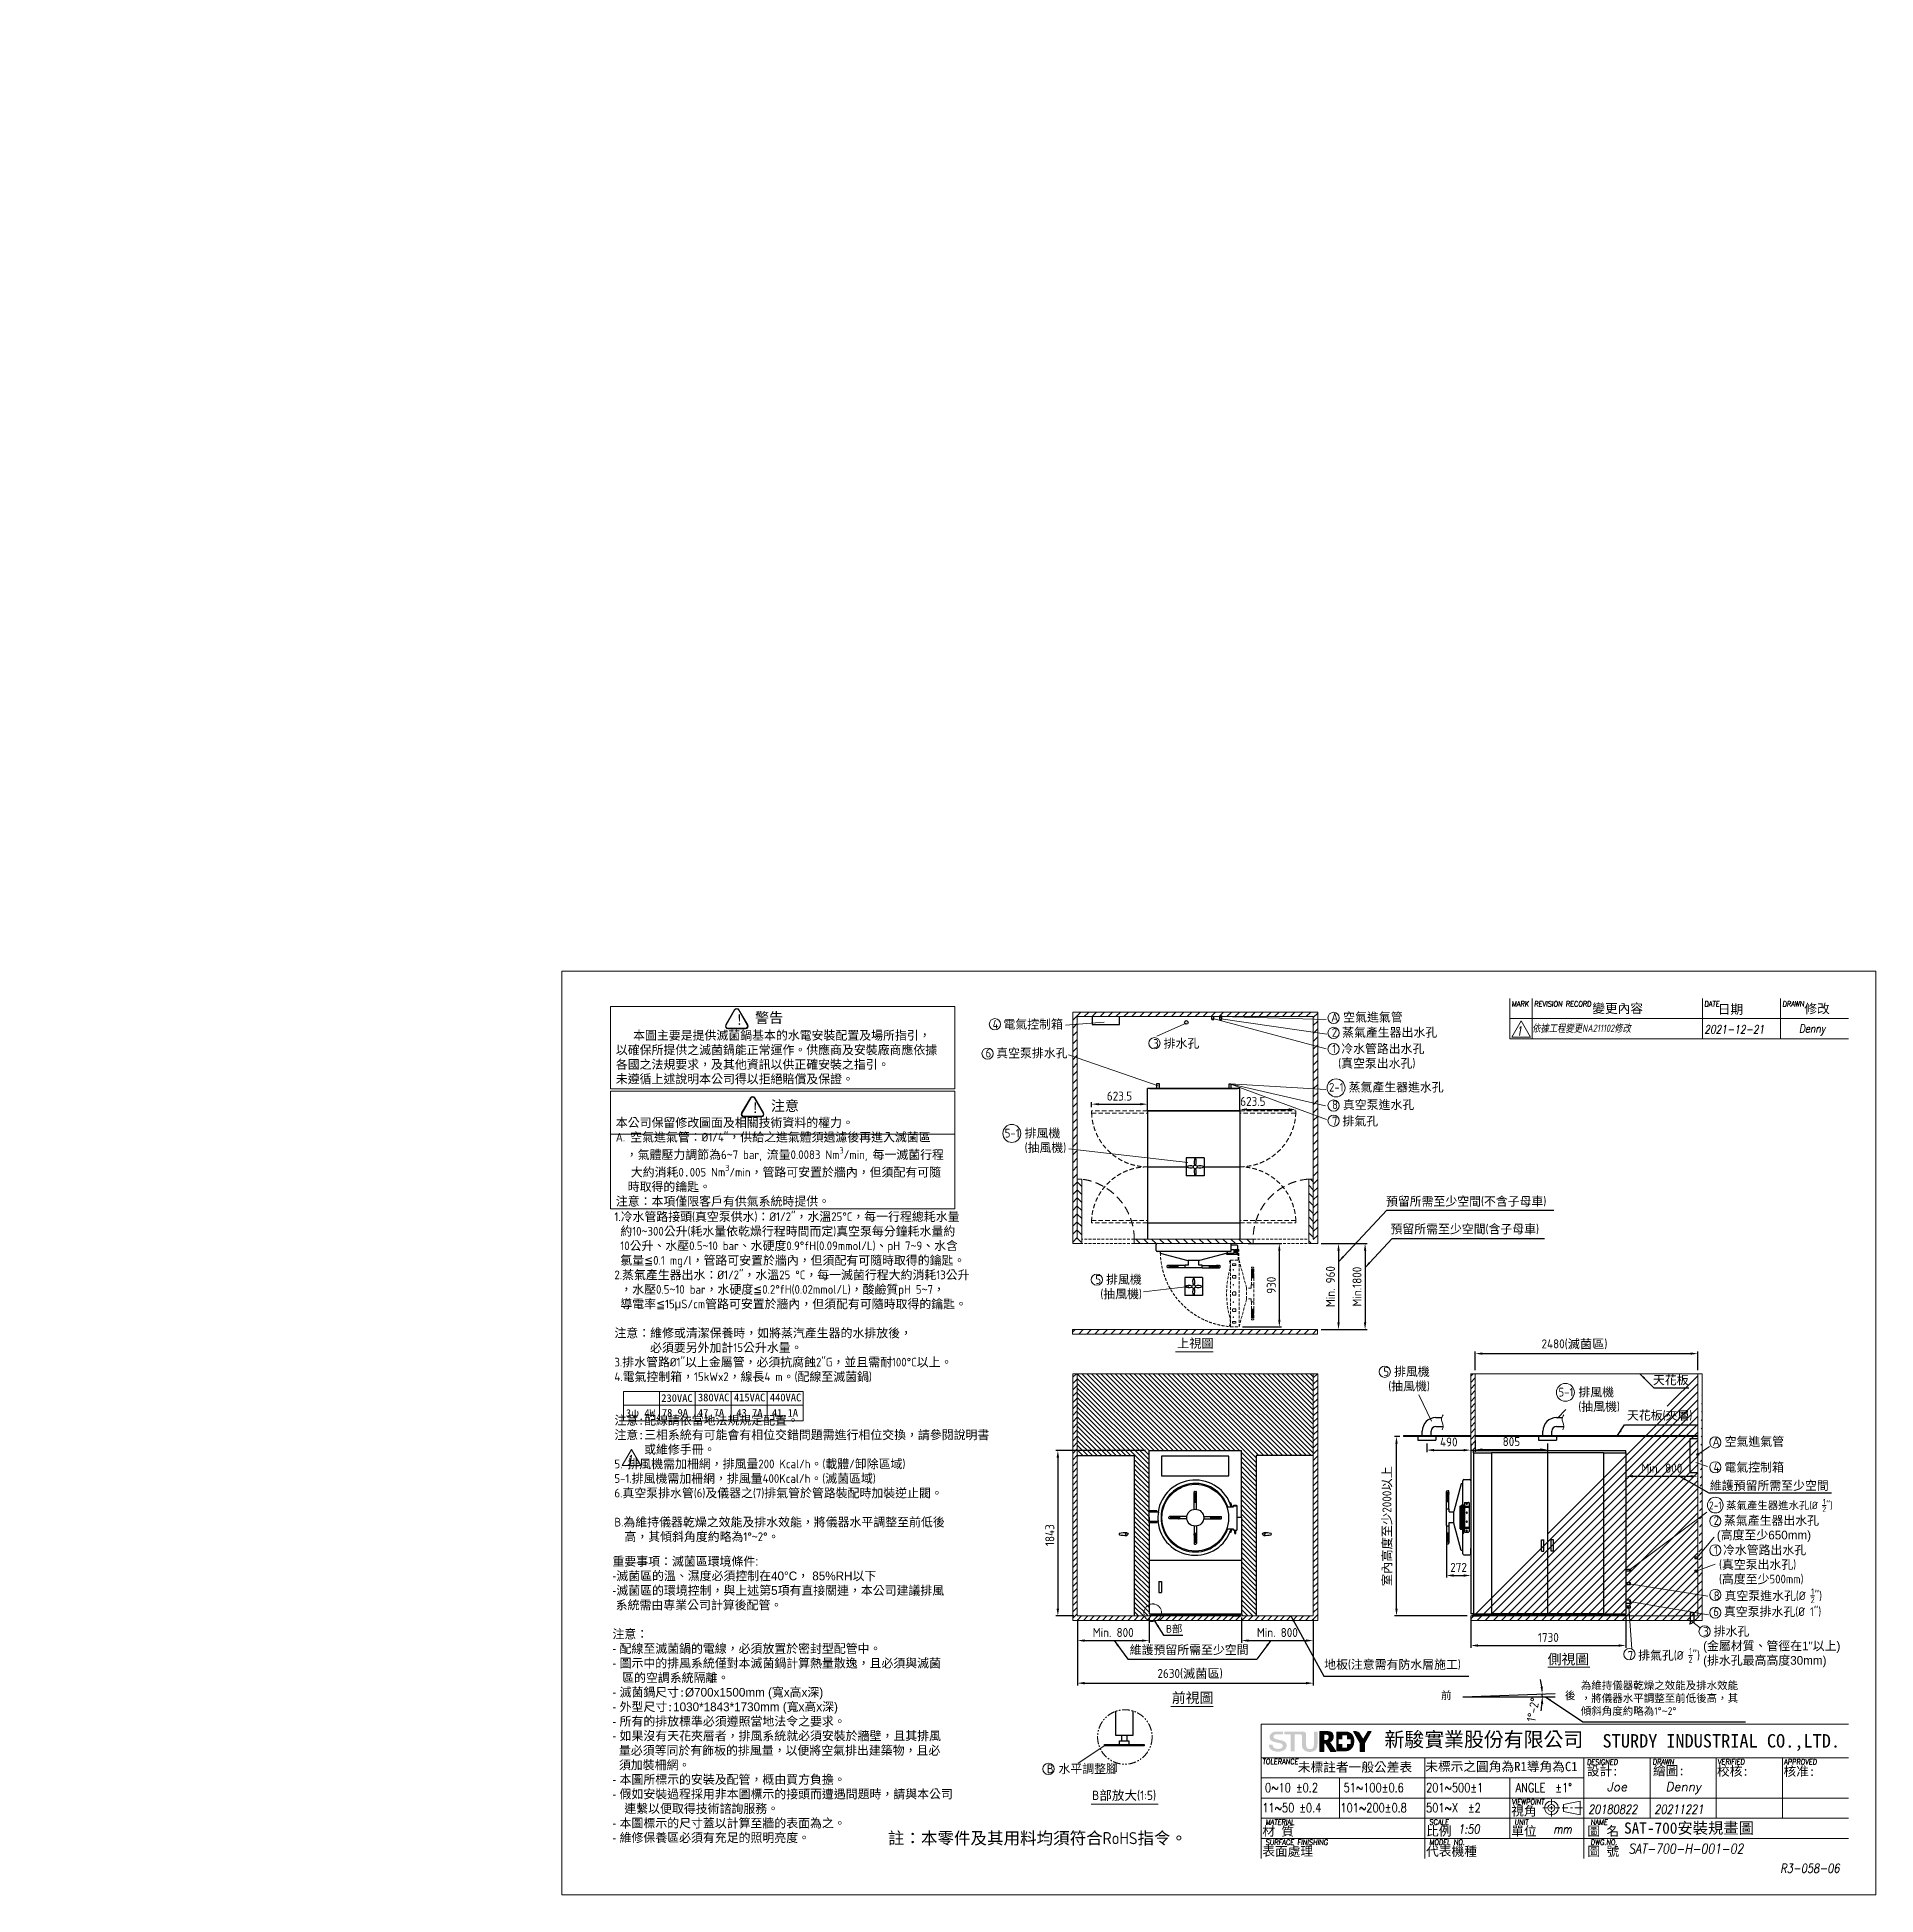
# Model space of a CAD drawing. Header units: millimetres. Extents: x -5848 to 14650, y 0 to 20714.
import ezdxf

# ---------------------------------------------------------------- set-up
doc = ezdxf.new("R2010")
doc.units = ezdxf.units.MM
doc.header["$MEASUREMENT"] = 0
doc.linetypes.add('HIDDEN', pattern=[9.525, 6.35, -3.175])
doc.linetypes.add('PHANTOM', pattern=[2.5, 1.25, -0.25, 0.25, -0.25, 0.25, -0.25])
doc.layers.get('0').update_dxf_attribs({"lineweight": 25})
for name, color, linetype, lineweight in [('D', 3, 'Continuous', 13), ('F', 7, 'Continuous', 15), ('H', 2, 'HIDDEN', 15), ('S', 4, 'Continuous', 15), ('T', 4, 'Continuous', 15), ('標註', 5, 'Continuous', 9)]:
    doc.layers.add(name, color=color, linetype=linetype, lineweight=lineweight)
doc.styles.get("Standard").update_dxf_attribs({"font": 'KAIU.TTF'})
doc.styles.add('STU25', font='isocp2.shx')
doc.styles.add('Text', font='romans.shx', dxfattribs={"width": 0.8, "oblique": 10})
doc.dimstyles.new('STU25', dxfattribs={"dimscale": 40, "dimtxt": 2.5, "dimasz": 2, "dimexe": 0.6, "dimexo": 1, "dimgap": 1, "dimtad": 1, "dimdsep": 46, "dimtxsty": 'STU25', "dimcen": 2, "dimazin": 2, "dimtfac": 1, "dimtmove": 0, "dimatfit": 3, "dimfxl": 0, "dimtolj": 1, "dimtzin": 0, "dimarcsym": 0})
doc.dimstyles.new('STU25$7', dxfattribs={"dimscale": 35, "dimtxt": 2.5, "dimasz": 2, "dimexe": 1.25, "dimexo": 0.625, "dimgap": 1, "dimtad": 0, "dimdec": 4, "dimdsep": 46, "dimtxsty": 'STU25', "dimcen": 2.5, "dimazin": 2, "dimtfac": 1, "dimtdec": 4, "dimtmove": 0, "dimatfit": 3, "dimfxl": 0, "dimtolj": 1, "dimtzin": 0, "dimarcsym": 0})
pattern_1 = [(135, (1060.158, -9653.122), (-8.838835, -8.838835), [])]

msp = doc.modelspace()

# ---------------------------------------------------------------- texts
at = {"insert": (3636.199, 699.741), "char_height": 135.00867, "attachment_point": 1, "style": 'STU25'}
msp.add_mtext('{\\f標楷體|b0|i0|c136|p65;註：本零件及其用料均須符合}RoHS{\\f標楷體|b0|i0|c136|p65;指令。}', dxfattribs=at)
at = {"layer": 'D', "color": 4}
msp.add_text('SAT-700安裝規畫圖', height=125, dxfattribs=at).set_placement((11842.855, 682.214))
at = {"layer": 'D', "color": 11, "attachment_point": 1, "style": 'STU25'}
for s, insert, char_height in [('{\\f標楷體|b0|i0|c136|p65;!}', (1941.116, 9815.791), 114.45), ('{\\f標楷體|b0|i0|c136|p65;警告}', (2154.579, 9837.959), 114.45), ('\\A1;\\P  {\\f????|b0|i0|c0|p54;  \\H0.2353x; \\f標楷體|b0|i0|c136|p65;\\H4.25x;本圖主要是提供滅菌鍋基本的水電安裝配置及場所指引，\\P以確保所提供之滅菌鍋能正常運作。供應商及安裝廠商應依據\\P各國之法規要求，及其他資訊以供正確安裝之指引。\\P未遵循上述說明本公司得以拒絕賠償及保證。\\P\\P\\P本公司保留修改圖面及相關技術資料的權力。\\P}A. {\\f標楷體|b0|i0|c136|p65;空氣進氣管：}%%c1/4"{\\f標楷體|b0|i0|c136|p65;，供給之進氣體須過濾後再進入滅菌區\\P}  {\\f標楷體|b0|i0|c136|p65;，氣體壓力調節為}6{\\f標楷體|b0|i0|c136|p65;~}7 bar, {\\f標楷體|b0|i0|c136|p65;流量}0.0083 Nm{\\H0.7x;\\S3^ ;}/min, {\\f標楷體|b0|i0|c136|p65;每一滅菌行程\\P}   {\\f標楷體|b0|i0|c136|p65;大約消耗}0{\\f標楷體|b0|i0|c136|p65;.}005 Nm{\\H0.7x;\\S3^ ;}/min{\\f標楷體|b0|i0|c136|p65;，管路可安置於牆內，但須配有可隨\\P  時取得的鑰匙。\\P注意：本項僅限客戶有供氣系統時提供。}', (602.882, 9794.159), 97.2825), ('{\\f標楷體|b0|i0|c136|p65;!}', (2118.478, 8833.009), 114.45), ('{\\f標楷體|b0|i0|c136|p65;注意}', (2331.942, 8855.176), 114.45), ('1.{\\f標楷體|b0|i0|c136|p65;冷水管路接頭}({\\f標楷體|b0|i0|c136|p65;真空泵供水}){\\f標楷體|b0|i0|c136|p65;：}%%C1/2"{\\f標楷體|b0|i0|c136|p65;，水溫}25%%DC{\\f標楷體|b0|i0|c136|p65;，每一行程總耗水量\\P 約}10{\\f標楷體|b0|i0|c136|p65;~}300{\\f標楷體|b0|i0|c136|p65;公升}({\\f標楷體|b0|i0|c136|p65;耗水量依乾燥行程時間而定}){\\f標楷體|b0|i0|c136|p65;真空泵每分鐘耗水量約\\P }10{\\f標楷體|b0|i0|c136|p65;公升、水壓}0.5{\\f標楷體|b0|i0|c136|p65;~}10 bar{\\f標楷體|b0|i0|c136|p65;、水硬度}0.9%%DfH(0.09mmol/L){\\f標楷體|b0|i0|c136|p65;、}pH 7{\\f標楷體|b0|i0|c136|p65;~}9{\\f標楷體|b0|i0|c136|p65;、水含\\P 氯量\\f新細明體|b0|i0|c136|p18;≦}0.1 mg/l{\\f標楷體|b0|i0|c136|p65;，管路可安置於牆內，但須配有可隨時取得的鑰匙。}\\P2.{\\f標楷體|b0|i0|c136|p65;蒸氣產生器出水：}%%C1/2"{\\f標楷體|b0|i0|c136|p65;，水溫}25 %%DC{\\f標楷體|b0|i0|c136|p65;，每一滅菌行程大約消耗}13{\\f標楷體|b0|i0|c136|p65;公升\\P ，水壓}0.5{\\f標楷體|b0|i0|c136|p65;~}10 bar{\\f標楷體|b0|i0|c136|p65;，水硬度\\f新細明體|b0|i0|c136|p18;≦}0.2%%DfH(0.02mmol/L){\\f標楷體|b0|i0|c136|p65;，酸鹼質}pH 5{\\f標楷體|b0|i0|c136|p65;~}7{\\f標楷體|b0|i0|c136|p65;，\\P 導電率\\f新細明體|b0|i0|c136|p18;≦}15{\\f新細明體|b0|i0|c136|p16;μ}S/cm{\\f標楷體|b0|i0|c136|p65;管路可安置於牆內，但須配有可隨時取得的鑰匙。\\P\\P注意：維修或清潔保養時，如將蒸汽產生器的水排放後，\\P      必須要另外加計}15{\\f標楷體|b0|i0|c136|p65;公升水量。}\\P3.{\\f標楷體|b0|i0|c136|p65;排水管路}%%C1"{\\f標楷體|b0|i0|c136|p65;以上金屬管，必須抗腐蝕}2"G{\\f標楷體|b0|i0|c136|p65;，並且需耐}100%%DC{\\f標楷體|b0|i0|c136|p65;以上。} \\P4.{\\f標楷體|b0|i0|c136|p65;電氣控制箱，}15kWx2{\\f標楷體|b0|i0|c136|p65;，線長}4 m{\\f標楷體|b0|i0|c136|p65;。}({\\f標楷體|b0|i0|c136|p65;配線至滅菌鍋}) \\P\\P\\P{\\f標楷體|b0|i0|c136|p65;注意:配線請依當地法規規定配置。\\P\\fDFKai-SB|b0|i0|c136|p65;注意:三相系統有可能會有相位交錯問題需進行相位交換，請參閱說明書\\P     或維修手冊。}\\P5. {\\f標楷體|b0|i0|c136|p65;排風機需加柵網，排風量}200 Kcal/h{\\f標楷體|b0|i0|c136|p65;。}({\\f標楷體|b0|i0|c136|p65;載體}/{\\f標楷體|b0|i0|c136|p65;卸除區域})\\P5-1.{\\f標楷體|b0|i0|c136|p65;排風機需加柵網，排風量}400Kcal/h{\\f標楷體|b0|i0|c136|p65;。}({\\f標楷體|b0|i0|c136|p65;滅菌區域})\\P6.{\\f標楷體|b0|i0|c136|p65;真空泵排水管}(6){\\f標楷體|b0|i0|c136|p65;及儀器之}(7){\\f標楷體|b0|i0|c136|p65;排氣管於管路裝配時加裝逆止閥。\\P}\\PB.{\\f標楷體|b0|i0|c136|p65;為維持儀器乾燥之效能及排水效能，將儀器水平調整至前低後}\\P  {\\f標楷體|b0|i0|c136|p65;高，其傾斜角度約略為}1%%D{\\f標楷體|b0|i0|c136|p65;~}2%%D{\\f標楷體|b0|i0|c136|p65;。}', (587.14, 7609.951), 97.2825), ('{\\f標楷體|b0|i0|c136|p65;3ψ 4W}', (714.871, 5414.793), 85.8375), ('{\\f標楷體|b0|i0|c136|p65;230VAC}', (1109.077, 5581.934), 85.8375), ('{\\f標楷體|b0|i0|c136|p65;78.9A}', (1116.038, 5417.848), 85.8375), ('{\\f標楷體|b0|i0|c136|p65;47.7A}', (1518.298, 5417.848), 85.8375), ('{\\f標楷體|b0|i0|c136|p65;380VAC}', (1518.674, 5589.013), 85.8375), ('{\\f標楷體|b0|i0|c136|p65;415VAC}', (1919.249, 5589.013), 85.8375), ('{\\f標楷體|b0|i0|c136|p65;43.7A}', (1946.745, 5417.848), 85.8375), ('{\\f標楷體|b0|i0|c136|p65;440VAC}', (2319.824, 5589.013), 85.8375), ('{\\f標楷體|b0|i0|c136|p65;41.1A}', (2342.71, 5417.848), 85.8375), ('{\\f標楷體|b0|i0|c136|p65;重要事項：滅菌區環境條件\\FARISOP2.SHX|c0;:\\P-\\f標楷體|b0|i0|c136|p65;滅菌區的溫、濕度必須控制在\\FARISOP2.SHX|c0;40%%DC\\f標楷體|b0|i0|c136|p65;，\\FARISOP2.SHX|c0; 85%RH\\f標楷體|b0|i0|c136|p65;以下\\P\\FARISOP2.SHX|c0;-\\f標楷體|b0|i0|c136|p65;滅菌區的環境控制，與上述第\\FARISOP2.SHX|c0;5\\f標楷體|b0|i0|c136|p65;項有直接關連，本公司建議排風\\P\\FARISOP2.SHX|c0; \\f標楷體|b0|i0|c136|p65;系統需由專業公司計算後配管。\\P\\P注意：\\P\\FARISOP2.SHX|c0;- \\f標楷體|b0|i0|c136|p65;配線至滅菌鍋的電線，必須放置於密封型配管中。\\P\\FARISOP2.SHX|c0;- \\f標楷體|b0|i0|c136|p65;圖示中的排風系統僅對本滅菌鍋計算熱量散逸，且必須與滅菌\\P\\FARISOP2.SHX|c0;   \\f標楷體|b0|i0|c136|p65;區的空調系統隔離。\\P\\FARISOP2.SHX|c0;- \\f標楷體|b0|i0|c136|p65;滅菌鍋尺寸:\\FARISOP2.SHX|c0;%%C700x1500mm (\\f標楷體|b0|i0|c136|p65;寬\\FARISOP2.SHX|c0;x\\f標楷體|b0|i0|c136|p65;高\\FARISOP2.SHX|c0;x\\f標楷體|b0|i0|c136|p65;深\\FARISOP2.SHX|c0;)\\P- \\f標楷體|b0|i0|c136|p65;外型尺寸:\\FARISOP2.SHX|c0;1030*1843*1730mm (\\f標楷體|b0|i0|c136|p65;寬\\FARISOP2.SHX|c0;x\\f標楷體|b0|i0|c136|p65;高\\FARISOP2.SHX|c0;x\\f標楷體|b0|i0|c136|p65;深\\FARISOP2.SHX|c0;)\\P- \\f標楷體|b0|i0|c136|p65;所有的排放標準必須遵照當地法令之要求。\\P\\FARISOP2.SHX|c0;- \\f標楷體|b0|i0|c136|p65;如果沒有天花夾層者，排風系統就必須安裝於牆壁，且其排風\\P\\FARISOP2.SHX|c0; \\Farsimp.shx|c0; \\f標楷體|b0|i0|c136|p65;量必須等同於有飾板的排風量，以便將空氣排出建築物，且必\\P\\FARISOP2.SHX|c0; \\Farsimp.shx|c0; \\f標楷體|b0|i0|c136|p65;須加裝柵網。\\P\\FARISOP2.SHX|c0;- \\f標楷體|b0|i0|c136|p65;本圖所標示的安裝及配管，概由買方負擔。\\P\\FARISOP2.SHX|c0;- \\f標楷體|b0|i0|c136|p65;假如安裝過程採用非本圖標示的接頭而遭遇問題時，請與本公司\\P  連繫以便取得技術諮詢服務。\\P\\FARISOP2.SHX|c0;- \\f標楷體|b0|i0|c136|p65;本圖標示的尺寸蓋以計算至牆的表面為之。\\P\\FARISOP2.SHX|c0;- \\f標楷體|b0|i0|c136|p65;維修保養區必須有充足的照明亮度。}', (565.295, 3766.992), 97.2825)]:
    msp.add_mtext(s, dxfattribs=dict(at, insert=insert, char_height=char_height))
at = {"layer": 'D', "attachment_point": 1}
for s, insert, char_height in [('{\\Fisocp2.shx;\\C3;4 \\f標楷體|b0|i0|c136|p65;電氣控制箱}', (4803.36, 9755.685), 97.14286), ('{\\Fisocp2.shx;\\C3;A \\f標楷體|b0|i0|c136|p65;空氣進氣管}', (8577.762, 9834.482), 97.14286), ('{\\Fisocp2.shx;\\C3;3 \\f標楷體|b0|i0|c136|p65;排水孔}', (6593.282, 9542.386), 97.14286), ('{\\Fisocp3.shx;\\C3;2 \\f標楷體|b0|i0|c136|p65;蒸氣產生器出水孔}', (8584.796, 9664.556), 97.14286), ('{\\Fisocp2.shx;\\C3;6 \\f標楷體|b0|i0|c136|p65;真空泵排水孔}', (4724.971, 9434.097), 97.14286), ('{\\Fisocp2.shx;\\C3;1 \\f標楷體|b0|i0|c136|p65;冷水管路出水孔\\P \\Fisocp2.shx;(\\f標楷體|b0|i0|c136|p65;真空泵出水孔\\Fisocp2.shx;)}', (8590.242, 9482.288), 97.14286), ('{\\Fisocp2.shx;\\C3;2-1 \\f標楷體|b0|i0|c136|p65;蒸氣產生器進水孔}', (8553.801, 9053.849), 97.14286), ('{\\Fisocp2.shx;\\C3;8 \\f標楷體|b0|i0|c136|p65;真空泵進水孔}', (8587.063, 8858.092), 97.14286), ('{\\Fisocp2.shx;\\C3;5-1 \\f標楷體|b0|i0|c136|p65;排風機\\P\\Fisocp2.shx;    (\\f標楷體|b0|i0|c136|p65;抽風機\\Fisocp2.shx;)}', (4938.486, 8541.607), 97.14286), ('{\\Fisocp2.shx;\\C3;7 \\f標楷體|b0|i0|c136|p65;排氣孔}', (8586.69, 8675.67), 97.14286), ('{\\C3;預留所需至少空間\\Fisocp2.shx;(\\f標楷體|b0|i0|c136|p65;不含子母車\\Fisocp2.shx;)}', (9188.522, 7781.513), 97.14286), ('{\\C3;預留所需至少空間\\Fisocp2.shx;(\\f標楷體|b0|i0|c136|p65;含子母車\\Fisocp2.shx;)}', (9239.216, 7472.729), 97.14286), ('{\\Fisocp2.shx;\\C3;5 \\f標楷體|b0|i0|c136|p65;排風機\\P\\Fisocp2.shx; (\\f標楷體|b0|i0|c136|p65;抽風機\\Fisocp2.shx;)}', (5949.301, 6909.947), 97.14286), ('{\\C11;上視圖}', (6860.695, 6198.997), 99), ('{\\Fisocp2.shx;\\C3;5 \\f標楷體|b0|i0|c136|p65;排風機\\P\\Fisocp2.shx; (\\f標楷體|b0|i0|c136|p65;抽風機\\Fisocp2.shx;)}', (9159.633, 5882.439), 97.14286), ('{\\C3;天花板 }', (12165.26, 5788.92), 97.1429), ('{\\Fisocp2.shx;\\C3;5-1 \\f標楷體|b0|i0|c136|p65;排風機\\P\\Fisocp2.shx;    (\\f標楷體|b0|i0|c136|p65;抽風機\\Fisocp2.shx;)}', (11111.752, 5653.772), 97.14286), ('{\\C3;天花板\\Fisocp2.shx;(\\f標楷體|b0|i0|c136|p65;夾層\\Fisocp2.shx;)}', (11875.829, 5394.865), 97.14286), ('{\\Fisocp2.shx;\\C3;A \\f標楷體|b0|i0|c136|p65;空氣進氣管}', (12830, 5103.124), 97.14286), ('{\\Fisocp2.shx;\\C3;4 \\f標楷體|b0|i0|c136|p65;電氣控制箱}', (12841.033, 4815.812), 97.14286), ('{\\C3;維護預留所需至少空間}', (12799.872, 4612.064), 97.14286), ('\\A1;{\\Fisocp2.shx;8 }真空泵進水孔{\\Fisocp2.shx;(%%c \\H0.7x;\\S1/2;\\H1.429x;")}', (12842.375, 3416.075), 97.14286), ('{\\Fisocp2.shx;\\C3;B\\f標楷體|b0|i0|c136|p65;部}', (6737.444, 3008.67), 85), ('{\\C3;維護預留所需至少空間}', (6331.91, 2780.675), 97.14286), ('{\\C11;側視圖}', (10991.387, 2684.039), 113.1429), ('\\A1;{\\Fisocp2.shx;7 }排氣孔{\\Fisocp2.shx;(%%c \\H0.7x;\\S1/2;\\H1.429x;")}', (11883.624, 2751.631), 97.14286), ('{\\C3;地板\\Fisocp2.shx;(\\f標楷體|b0|i0|c136|p65;注意需有防水層施工\\Fisocp2.shx;)}', (8500.083, 2616.821), 97.14286), ('{\\C3;為維持儀器乾燥之效能及排水效能\\P，將儀器水平調整至前低後高，其\\P傾斜角度約略為\\Fisocp2.shx;1%%D\\f???|b0|i0|c0|p65;~\\Fisocp2.shx;2%%D}', (11360.959, 2378.263), 85.71429), ('{\\C11;前視圖}', (6801.594, 2254.084), 113.1429), ('{\\Fisocp2.shx;\\C3;B \\f標楷體|b0|i0|c136|p65;水平調整腳}', (5408.089, 1453.505), 97.14286), ('{\\Fisocp2.shx;\\C11;B\\f標楷體|b0|i0|c136|p65;部放大\\Fisocp2.shx;(1:5)}', (5913.595, 1160.916), 102.85714)]:
    msp.add_mtext(s, dxfattribs=dict(at, insert=insert, char_height=char_height))
at = {"layer": 'D', "attachment_point": 1, "style": 'STU25'}
for s, insert, char_height in [('\\A1;2-1 {\\f標楷體|b0|i0|c136|p65;蒸氣產生器進水孔}(%%c {\\H0.7x;\\S1/2;}")', (12790.054, 4413.704), 85), ('{2 \\f標楷體|b0|i0|c136|p65;蒸氣產生器出水孔\\P\\FARISOP2.SHX|c0; (\\f標楷體|b0|i0|c136|p65;高度至少\\FARISOP2.SHX|c0;650mm)}', (12841.509, 4222.39), 97.14286), ('1 {\\f標楷體|b0|i0|c136|p65;冷水管路出水孔\\P} ({\\f標楷體|b0|i0|c136|p65;真空泵出水孔})\\P ({\\f標楷體|b0|i0|c136|p65;高度至少}500mm)', (12846.115, 3893.491), 97.14286), ('6 {\\f標楷體|b0|i0|c136|p65;真空泵排水孔}(%%c 1")', (12837.707, 3206.142), 97.14286), ('{3 \\f標楷體|b0|i0|c136|p65;排水孔\\P\\FARISOP2.SHX|c0;(\\f標楷體|b0|i0|c136|p65;金屬材質、管徑在\\FARISOP2.SHX|c0;1"\\f標楷體|b0|i0|c136|p65;以上\\FARISOP2.SHX|c0;)\\P(\\f標楷體|b0|i0|c136|p65;排水孔最高高度\\FARISOP2.SHX|c0;30mm)}', (12724.635, 2986.76), 97.142857)]:
    msp.add_mtext(s, dxfattribs=dict(at, insert=insert, char_height=char_height))
at = {"layer": 'D', "width": 249.34971, "attachment_point": 1}
for s, insert, char_height in [(' 前', (9743.43, 2265.75), 85.7143), ('{\\Fisocp2.shx; }後', (11135.288, 2265.235), 85.71429)]:
    msp.add_mtext(s, dxfattribs=dict(at, insert=insert, char_height=char_height))
at = {"layer": 'F', "color": 1, "lineweight": 15, "style": 'Text', "oblique": 5, "width": 0.8}
for s, height, p in [('MARK', 60, (10589.88, 9903.884)), ('REVISION RECORD', 60, (10839.88, 9903.884)), ('DATE', 60, (12737.847, 9903.884)), ('DRAWN', 60, (13608.655, 9903.884)), ('TOLERANCE', 60, (7811.35, 1456.51)), ('DESIGNED', 60, (11428.389, 1450.6)), ('DRAWN', 62.2723, (12161.661, 1451.715)), ('VERIFIED', 60, (12886.036, 1454.501)), ('APPROVED', 60, (13625.011, 1453.114)), ('VIEWPOINT', 60, (10591.435, 1006.51)), ('MATERIAL', 60, (7845.856, 781.51)), ('SCALE', 60, (9671.918, 781.51)), ('UNIT', 60, (10620.856, 781.51)), ('NAME', 60, (11470.53, 781.51)), ('SURFACE FINISHING', 60, (7845.856, 556.51)), ('MODEL NO.', 60, (9671.918, 556.51)), ('DWG.NO.', 60, (11470.53, 556.51))]:
    msp.add_text(s, height=height, dxfattribs=at).set_placement(p)
at = {"layer": 'F', "lineweight": -3}
for s, height, p in [('變更內容', 103.7872, (11489.249, 9832.234)), ('修改', 103.7872, (13853.013, 9830.256)), ('日期', 103.7872, (12887.229, 9822.345)), ('未標註者一般公差表', 103.7872, (8205.758, 1372.512)), ('未標示之圓角為R1導角為C1', 103.78718, (9627.011, 1379.232)), ('繪圖:', 103.7872, (12165.819, 1333.18)), ('設計:', 103.7872, (11426.971, 1330.331)), ('校核:', 103.7872, (12879.312, 1328.749)), ('核准:', 103.7872, (13620.597, 1325.97)), ('視角', 103.7872, (10585.279, 884.472)), ('材 質', 103.7872, (7810.279, 659.472)), ('比例', 103.7872, (9636.341, 659.472)), ('單位', 103.7872, (10585.279, 659.472)), ('圖 名', 103.7872, (11434.953, 659.472)), ('表面處理', 103.7872, (7810.279, 434.472)), ('代表機種', 103.7872, (9636.341, 434.472)), ('圖 號', 103.7872, (11434.953, 434.472))]:
    msp.add_text(s, height=height, dxfattribs=at).set_placement(p)
at = {"layer": 'F', "lineweight": 20, "style": 'Text', "width": 0.8}
for s, p in [('0~10 ±0.2', (7840.823, 1145.58)), ('51~100±0.6', (8715.823, 1145.58)), ('201~500±1', (9635.945, 1145.58)), ('ANGLE  ±1%%D', (10633.801, 1145.58)), ('11~50 ±0.4', (7810.183, 920.58)), ('101~200±0.8', (8681.353, 920.58)), ('501~X  ±2', (9635.945, 920.58))]:
    msp.add_text(s, height=100, dxfattribs=at).set_placement(p)
at = {"layer": 'T', "lineweight": 20, "style": 'Text', "oblique": 10, "width": 0.8}
for s, height, p in [('1', 100, (10640.823, 9582.419)), ('2021-12-21', 92, (12738.714, 9603.904)), ('Denny', 92, (13793.918, 9613.51)), ('1', 100, (723.329, 4803.588)), ('20180822', 100, (11443.141, 904.676)), ('20211221', 100, (12180.641, 904.676)), ('1:50', 100, (9992.8, 682.636)), ('mm', 100, (11055.707, 682.92)), ('SAT-700-H-001-02', 110, (11891.694, 460.2))]:
    msp.add_text(s, height=height, dxfattribs=at).set_placement(p)
at = {"layer": 'T', "lineweight": 20, "style": 'Text', "oblique": 10}
for s, p in [('Joe', (11651.063, 1155.234)), ('Denny', (12305.893, 1156.87))]:
    msp.add_text(s, height=100, dxfattribs=at).set_placement(p)
at = {"layer": 'T', "linetype": 'Continuous', "lineweight": 20, "attachment_point": 1, "style": 'Text'}
for s, insert, char_height in [('{\\fDFKai-SB|b0|i0|c136|p65;依據工程變更\\Fisocp2.shx|c136;NA211102\\fDFKai-SB|b0|i0|c136|p65;修改}', (10819.702, 9704.073), 82.79908), ('R3-058-06', (13584.256, 346.693), 100)]:
    msp.add_mtext(s, dxfattribs=dict(at, insert=insert, char_height=char_height))
at = {"layer": '標註', "char_height": 20, "attachment_point": 1}
for insert in [(-5848.314, 20713.545), (-5702.391, 20651.83)]:
    msp.add_mtext('\\A1;', dxfattribs=dict(at, insert=insert))

# ---------------------------------------------------------------- blocks, each defined once
blk = doc.blocks.new('*D1')
at = {"layer": 'D', "color": 0, "lineweight": -2}
for start, end in [(7.1806, 12.3613), (349.6387, 354.8194), (0, 2)]:
    blk.add_arc((10047, 2210), 885, start, end, dxfattribs=at)
at = {"layer": 'D', "color": 0}
for points in [[(10912, 2319), (10938, 2321), (10931, 2240)], [(10942, 2129), (10915, 2130), (10932, 2210)]]:
    blk.add_solid(points, dxfattribs=at)
at = {"layer": 'Defpoints', "color": 0}
for p in [(10047, 2210), (10047, 2210), (10932, 2230), (11076, 2246), (11077, 2210)]:
    blk.add_point(p, dxfattribs=at)
at = {"layer": 'D', "color": 0, "insert": (10829, 2065), "char_height": 100, "attachment_point": 5, "rotation": 79.526, "style": 'STU25'}
blk.add_mtext('1%%D-2%%D', dxfattribs=at)
blk = doc.blocks.new('*D2')
at = {"layer": 'D', "color": 0, "lineweight": -2}
for p, q in [((10184, 5071), (10184, 4940)), ((10989, 5031), (10989, 4940)), ((10264, 4964), (10909, 4964))]:
    blk.add_line(p, q, dxfattribs=at)
at = {"layer": 'D', "color": 0}
for points in [[(10264, 4978), (10264, 4951), (10184, 4964)], [(10909, 4951), (10909, 4978), (10989, 4964)]]:
    blk.add_solid(points, dxfattribs=at)
at = {"layer": 'Defpoints', "color": 0}
for p in [(10184, 5111), (10989, 5071), (10989, 4964)]:
    blk.add_point(p, dxfattribs=at)
at = {"layer": 'D', "color": 0, "insert": (10587, 5054), "char_height": 100, "attachment_point": 5, "style": 'STU25'}
blk.add_mtext('\\A1;805', dxfattribs=at)
blk = doc.blocks.new('*D3')
at = {"layer": 'D', "color": 0, "lineweight": -2}
for p, q in [((5748, 3071), (5748, 2336)), ((8378, 3071), (8378, 2336)), ((5828, 2360), (8298, 2360))]:
    blk.add_line(p, q, dxfattribs=at)
at = {"layer": 'D', "color": 0}
for points in [[(5828, 2374), (5828, 2347), (5748, 2360)], [(8298, 2347), (8298, 2374), (8378, 2360)]]:
    blk.add_solid(points, dxfattribs=at)
at = {"layer": 'Defpoints', "color": 0}
for p in [(5748, 3111), (8378, 3111), (8378, 2360)]:
    blk.add_point(p, dxfattribs=at)
at = {"layer": 'D', "color": 0, "insert": (7005, 2463), "char_height": 100, "attachment_point": 5, "style": 'STU25'}
blk.add_mtext('\\A1;2630({\\f標楷體|b0|i0|c136|p65;滅菌區})', dxfattribs=at)
blk = doc.blocks.new('*D4')
at = {"layer": 'D', "color": 0, "lineweight": -2}
for p, q in [((9344, 5111), (9282, 5111)), ((9306, 3191), (9306, 5031)), ((10094, 3111), (9282, 3111))]:
    blk.add_line(p, q, dxfattribs=at)
at = {"layer": 'D', "color": 0}
for points in [[(9319, 5031), (9293, 5031), (9306, 5111)], [(9293, 3191), (9319, 3191), (9306, 3111)]]:
    blk.add_solid(points, dxfattribs=at)
at = {"layer": 'Defpoints', "color": 0}
for p in [(9306, 5111), (9384, 5111), (10134, 3111)]:
    blk.add_point(p, dxfattribs=at)
at = {"layer": 'D', "color": 0, "insert": (9205, 4111), "char_height": 100, "attachment_point": 5, "rotation": 90, "style": 'STU25'}
blk.add_mtext('\\A1;{\\f標楷體|b0|i0|c136|p65;室內高度至少}2000{\\f標楷體|b0|i0|c136|p65;以上}', dxfattribs=at)
blk = doc.blocks.new('*D5')
at = {"layer": 'D', "color": 0, "lineweight": -2}
for p, q in [((5748, 3071), (5748, 2811)), ((6548, 3094), (6548, 2811)), ((5828, 2835), (6468, 2835))]:
    blk.add_line(p, q, dxfattribs=at)
at = {"layer": 'D', "color": 0}
for points in [[(5828, 2848), (5828, 2822), (5748, 2835)], [(6468, 2822), (6468, 2848), (6548, 2835)]]:
    blk.add_solid(points, dxfattribs=at)
at = {"layer": 'Defpoints', "color": 0}
for p in [(5748, 3111), (6548, 3134), (6548, 2835)]:
    blk.add_point(p, dxfattribs=at)
at = {"layer": 'D', "color": 0, "insert": (6148, 2925), "char_height": 100, "attachment_point": 5, "style": 'STU25'}
blk.add_mtext('\\A1;Min. 800', dxfattribs=at)
blk = doc.blocks.new('*D6')
at = {"layer": 'D', "color": 0, "lineweight": -2}
for p, q in [((7578, 3094), (7578, 2811)), ((8378, 3071), (8378, 2811)), ((7658, 2835), (8298, 2835))]:
    blk.add_line(p, q, dxfattribs=at)
at = {"layer": 'D', "color": 0}
for points in [[(7658, 2848), (7658, 2822), (7578, 2835)], [(8298, 2822), (8298, 2848), (8378, 2835)]]:
    blk.add_solid(points, dxfattribs=at)
at = {"layer": 'Defpoints', "color": 0}
for p in [(7578, 3134), (8378, 3111), (8378, 2835)]:
    blk.add_point(p, dxfattribs=at)
at = {"layer": 'D', "color": 0, "insert": (7978, 2925), "char_height": 100, "attachment_point": 5, "style": 'STU25'}
blk.add_mtext('\\A1;Min. 800', dxfattribs=at)
blk = doc.blocks.new('*D7')
at = {"layer": 'D', "color": 0, "lineweight": -2}
for p, q in [((6508, 4954), (5507, 4954)), ((5531, 4874), (5531, 3191)), ((5708, 3111), (5507, 3111))]:
    blk.add_line(p, q, dxfattribs=at)
at = {"layer": 'D', "color": 0}
for points in [[(5544, 4874), (5517, 4874), (5531, 4954)], [(5517, 3191), (5544, 3191), (5531, 3111)]]:
    blk.add_solid(points, dxfattribs=at)
at = {"layer": 'Defpoints', "color": 0}
for p in [(6548, 4954), (5531, 3111), (5748, 3111)]:
    blk.add_point(p, dxfattribs=at)
at = {"layer": 'D', "color": 0, "insert": (5441, 4011), "char_height": 100, "attachment_point": 5, "rotation": 90, "style": 'STU25'}
blk.add_mtext('\\A1;1843', dxfattribs=at)
blk = doc.blocks.new('*D8')
at = {"layer": 'D', "color": 0, "lineweight": -2}
for p, q in [((11864, 4634), (11864, 4643)), ((11944, 4667), (12584, 4667)), ((12664, 4634), (12664, 4643))]:
    blk.add_line(p, q, dxfattribs=at)
at = {"layer": 'D', "color": 0}
for points in [[(11944, 4681), (11944, 4654), (11864, 4667)], [(12584, 4654), (12584, 4681), (12664, 4667)]]:
    blk.add_solid(points, dxfattribs=at)
at = {"layer": 'Defpoints', "color": 0}
for p in [(11864, 4674), (12664, 4674), (12664, 4667)]:
    blk.add_point(p, dxfattribs=at)
at = {"layer": 'D', "color": 0, "insert": (12264, 4757), "char_height": 100, "attachment_point": 5, "style": 'STU25'}
blk.add_mtext('\\A1;{\\Fisocp2.shx;Min. 800}', dxfattribs=at)
blk = doc.blocks.new('*D9')
at = {"layer": 'D', "color": 0, "lineweight": -2}
for p, q in [((10184, 5851), (10184, 6059)), ((10264, 6035), (12584, 6035)), ((12664, 5851), (12664, 6059))]:
    blk.add_line(p, q, dxfattribs=at)
at = {"layer": 'D', "color": 0}
for points in [[(10264, 6048), (10264, 6022), (10184, 6035)], [(12584, 6022), (12584, 6048), (12664, 6035)]]:
    blk.add_solid(points, dxfattribs=at)
at = {"layer": 'Defpoints', "color": 0}
for p in [(12664, 6035), (10184, 5811), (12664, 5811)]:
    blk.add_point(p, dxfattribs=at)
at = {"layer": 'D', "color": 0, "insert": (11290, 6138), "char_height": 100, "attachment_point": 5, "style": 'STU25'}
blk.add_mtext('\\A1;2480({\\f標楷體|b0|i0|c136|p65;滅菌區})', dxfattribs=at)
blk = doc.blocks.new('*D12')
at = {"layer": 'D', "color": 0, "lineweight": -2}
for p, q in [((10134, 3091), (10134, 2756)), ((11864, 3094), (11864, 2756)), ((10214, 2780), (11784, 2780))]:
    blk.add_line(p, q, dxfattribs=at)
at = {"layer": 'D', "color": 0}
for points in [[(10214, 2793), (10214, 2767), (10134, 2780)], [(11784, 2767), (11784, 2793), (11864, 2780)]]:
    blk.add_solid(points, dxfattribs=at)
at = {"layer": 'Defpoints', "color": 0}
for p in [(10134, 3131), (11864, 3134), (11864, 2780)]:
    blk.add_point(p, dxfattribs=at)
at = {"layer": 'D', "color": 0, "insert": (10999, 2870), "char_height": 100, "attachment_point": 5, "style": 'STU25'}
blk.add_mtext('\\A1;1730', dxfattribs=at)
blk = doc.blocks.new('*D13')
at = {"layer": 'D', "color": 0, "lineweight": -2}
for p, q in [((8468, 7262), (8684, 7262)), ((8660, 7182), (8660, 6382)), ((8465, 6302), (8684, 6302))]:
    blk.add_line(p, q, dxfattribs=at)
at = {"layer": 'D', "color": 0}
for points in [[(8673, 7182), (8647, 7182), (8660, 7262)], [(8647, 6382), (8673, 6382), (8660, 6302)]]:
    blk.add_solid(points, dxfattribs=at)
at = {"layer": 'Defpoints', "color": 0}
for p in [(8428, 7262), (8425, 6302), (8660, 6302)]:
    blk.add_point(p, dxfattribs=at)
at = {"layer": 'D', "color": 0, "insert": (8570, 6782), "char_height": 100, "attachment_point": 5, "rotation": 90, "style": 'STU25'}
blk.add_mtext('\\A1;{\\Fisocp2.shx;Min. 960}', dxfattribs=at)
blk = doc.blocks.new('*D14')
at = {"layer": 'D', "color": 0, "lineweight": -2}
for p, q in [((8468, 7262), (8980, 7262)), ((8956, 7182), (8956, 6382)), ((8465, 6302), (8980, 6302))]:
    blk.add_line(p, q, dxfattribs=at)
at = {"layer": 'D', "color": 0}
for points in [[(8969, 7182), (8943, 7182), (8956, 7262)], [(8943, 6382), (8969, 6382), (8956, 6302)]]:
    blk.add_solid(points, dxfattribs=at)
at = {"layer": 'Defpoints', "color": 0}
for p in [(8428, 7262), (8425, 6302), (8956, 6302)]:
    blk.add_point(p, dxfattribs=at)
at = {"layer": 'D', "color": 0, "insert": (8866, 6782), "char_height": 100, "attachment_point": 5, "rotation": 90, "style": 'STU25'}
blk.add_mtext('\\A1;{\\Fisocp2.shx;Min.1800}', dxfattribs=at)
blk = doc.blocks.new('*D15')
at = {"layer": 'D', "color": 0, "lineweight": -2}
for p, q in [((9644, 5031), (9644, 4935)), ((10134, 5031), (10134, 4935)), ((9724, 4959), (10054, 4959))]:
    blk.add_line(p, q, dxfattribs=at)
at = {"layer": 'D', "color": 0}
for points in [[(9724, 4972), (9724, 4945), (9644, 4959)], [(10054, 4945), (10054, 4972), (10134, 4959)]]:
    blk.add_solid(points, dxfattribs=at)
at = {"layer": 'Defpoints', "color": 0}
for p in [(9644, 5071), (10134, 5071), (10134, 4959)]:
    blk.add_point(p, dxfattribs=at)
at = {"layer": 'D', "color": 0, "insert": (9889, 5049), "char_height": 100, "attachment_point": 5, "style": 'STU25'}
blk.add_mtext('\\A1;490', dxfattribs=at)
blk = doc.blocks.new('*D16')
at = {"layer": 'D', "color": 0, "lineweight": -2}
for p, q in [((7653, 7262), (8024, 7262)), ((8000, 6412), (8000, 7182)), ((7590, 6332), (8024, 6332))]:
    blk.add_line(p, q, dxfattribs=at)
at = {"layer": 'D', "color": 0}
for points in [[(8013, 7182), (7987, 7182), (8000, 7262)], [(7987, 6412), (8013, 6412), (8000, 6332)]]:
    blk.add_solid(points, dxfattribs=at)
at = {"layer": 'Defpoints', "color": 0}
for p in [(7613, 7262), (8000, 7262), (7550, 6332)]:
    blk.add_point(p, dxfattribs=at)
at = {"layer": 'D', "color": 0, "insert": (7910, 6797), "char_height": 100, "attachment_point": 5, "rotation": 90, "style": 'STU25'}
blk.add_mtext('\\A1;930', dxfattribs=at)
blk = doc.blocks.new('新駿LOGO')
at = {"layer": 'F'}
h = blk.add_hatch(color=256, dxfattribs=at)
edge = h.paths.add_edge_path()
edge.add_spline(control_points=[(-529.05, -442.14), (-529.05, -442.31), (-529.02, -442.45), (-528.95, -442.56), (-528.89, -442.68), (-528.8, -442.78), (-528.69, -442.85), (-528.57, -442.93), (-528.44, -442.98), (-528.29, -443.01), (-528.15, -443.05), (-527.99, -443.07), (-527.81, -443.07), (-527.62, -443.07), (-527.47, -443.05), (-527.33, -443.01), (-527.2, -442.97), (-527.09, -442.92), (-527.01, -442.86), (-526.93, -442.8), (-526.87, -442.73), (-526.83, -442.65), (-526.8, -442.57), (-526.78, -442.49), (-526.78, -442.41), (-526.78, -442.25), (-526.82, -442.13), (-526.91, -442.05), (-526.99, -441.97), (-527.08, -441.91), (-527.18, -441.88), (-527.36, -441.83), (-527.56, -441.77), (-527.79, -441.72), (-528.02, -441.67), (-528.3, -441.61), (-528.64, -441.53), (-528.85, -441.48), (-529.02, -441.41), (-529.16, -441.34), (-529.3, -441.26), (-529.41, -441.17), (-529.5, -441.07), (-529.58, -440.98), (-529.64, -440.87), (-529.67, -440.77), (-529.7, -440.66), (-529.72, -440.55), (-529.72, -440.43), (-529.72, -440.22), (-529.67, -440.03), (-529.57, -439.87), (-529.46, -439.71), (-529.33, -439.58), (-529.16, -439.47), (-528.99, -439.37), (-528.85, -439.31), (-528.64, -439.26), (-528.43, -439.21), (-528.13, -439.2), (-527.91, -439.2), (-527.66, -439.2), (-526.73, -439.2), (-526.73, -439.2), (-526.73, -439.2), (-526.73, -439.81), (-526.73, -439.81), (-526.73, -439.81), (-528.14, -439.8), (-528.28, -439.83), (-528.39, -439.85), (-528.48, -439.86), (-528.56, -439.9), (-528.65, -439.94), (-528.72, -440), (-528.78, -440.07), (-528.84, -440.14), (-528.87, -440.23), (-528.87, -440.34), (-528.87, -440.5), (-528.81, -440.62), (-528.7, -440.7), (-528.6, -440.79), (-528.46, -440.85), (-528.28, -440.9), (-528.27, -440.9), (-528.19, -440.92), (-528.07, -440.95), (-527.94, -440.98), (-527.8, -441.01), (-527.65, -441.05), (-527.49, -441.09), (-527.34, -441.12), (-527.19, -441.16), (-527.04, -441.19), (-526.94, -441.21), (-526.87, -441.23), (-526.71, -441.27), (-526.58, -441.34), (-526.46, -441.41), (-526.34, -441.49), (-526.24, -441.58), (-526.16, -441.67), (-526.08, -441.77), (-526.02, -441.88), (-525.98, -441.99), (-525.94, -442.1), (-525.92, -442.22), (-525.92, -442.33), (-525.92, -442.57), (-525.98, -442.78), (-526.09, -442.95), (-526.2, -443.12), (-526.35, -443.26), (-526.53, -443.37), (-526.71, -443.48), (-526.92, -443.55), (-527.15, -443.61), (-527.39, -443.66), (-527.62, -443.68), (-527.87, -443.68), (-528.14, -443.68), (-528.41, -443.65), (-528.65, -443.59), (-528.9, -443.53), (-529.11, -443.44), (-529.3, -443.31), (-529.48, -443.19), (-529.63, -443.03), (-529.74, -442.83), (-529.84, -442.64), (-529.9, -442.41), (-529.91, -442.14), (-529.91, -442.14), (-529.05, -442.14), (-529.05, -442.14)], knot_values=[0, 0, 0, 0, 1, 1, 1, 2, 2, 2, 3, 3, 3, 4, 4, 4, 5, 5, 5, 6, 6, 6, 7, 7, 7, 8, 8, 8, 9, 9, 9, 10, 10, 10, 11, 11, 11, 12, 12, 12, 13, 13, 13, 14, 14, 14, 15, 15, 15, 16, 16, 16, 17, 17, 17, 18, 18, 18, 19, 19, 19, 20, 20, 20, 21, 21, 21, 22, 22, 22, 23, 23, 23, 24, 24, 24, 25, 25, 25, 26, 26, 26, 27, 27, 27, 28, 28, 28, 29, 29, 29, 30, 30, 30, 31, 31, 31, 32, 32, 32, 33, 33, 33, 34, 34, 34, 35, 35, 35, 36, 36, 36, 37, 37, 37, 38, 38, 38, 39, 39, 39, 40, 40, 40, 41, 41, 41, 42, 42, 42, 43, 43, 43, 44, 44, 44, 45, 45, 45, 45], degree=3, periodic=0)
edge = h.paths.add_edge_path()
edge.add_spline(control_points=[(-522.53, -440.14), (-522.54, -440.04), (-522.57, -439.94), (-522.63, -439.9), (-522.77, -439.79), (-522.9, -439.81), (-522.9, -439.81), (-522.9, -439.81), (-523.02, -439.81), (-523.02, -439.81), (-523.02, -439.81), (-524.14, -439.81), (-524.14, -439.81), (-524.14, -439.81), (-524.14, -443.62), (-524.14, -443.62), (-524.14, -443.62), (-525.06, -443.62), (-525.06, -443.62), (-525.06, -443.62), (-525.06, -439.81), (-525.06, -439.81), (-525.06, -439.81), (-526.47, -439.81), (-526.47, -439.81), (-526.47, -439.81), (-526.47, -439.2), (-526.47, -439.2), (-526.47, -439.2), (-522.39, -439.2), (-522.39, -439.2)], knot_values=[5.578051, 5.578051, 5.578051, 5.578051, 6, 6, 6, 7, 7, 7, 8, 8, 8, 9, 9, 9, 10, 10, 10, 11, 11, 11, 12, 12, 12, 13, 13, 13, 14, 14, 14, 15, 15, 15, 15], degree=3, periodic=0)
edge.add_spline(control_points=[(-522.4, -439.2), (-522.31, -439.2), (-522.22, -439.2), (-522.22, -439.2), (-522.22, -439.2), (-521.96, -439.19), (-521.76, -439.41), (-521.58, -439.61), (-521.61, -439.85), (-521.61, -439.85), (-521.61, -439.85), (-521.61, -441.92), (-521.61, -441.92), (-521.61, -442.41), (-521.52, -442.73), (-521.36, -442.89), (-521.19, -443.05), (-520.97, -443.13), (-520.71, -443.13), (-520.45, -443.13), (-520.24, -443.05), (-520.09, -442.89), (-519.93, -442.74), (-519.86, -442.43), (-519.86, -441.98), (-519.86, -441.98), (-519.86, -439.2), (-519.86, -439.2), (-519.86, -439.2), (-519.05, -439.2), (-519.05, -439.2), (-519.05, -439.2), (-519.05, -441.92), (-519.05, -441.92), (-519.05, -442.43), (-519.12, -442.8), (-519.25, -443.02), (-519.38, -443.24), (-519.56, -443.42), (-519.8, -443.54), (-520.05, -443.67), (-520.35, -443.74), (-520.73, -443.74), (-521.09, -443.74), (-521.41, -443.68), (-521.67, -443.56), (-521.93, -443.44), (-522.14, -443.26), (-522.3, -443.03), (-522.45, -442.8), (-522.53, -442.42), (-522.53, -441.91), (-522.53, -441.91), (-522.53, -440.92), (-522.53, -440.14)], knot_values=[0.44538, 0.44538, 0.44538, 0.44538, 1, 1, 1, 2, 2, 2, 3, 3, 3, 4, 4, 4, 5, 5, 5, 6, 6, 6, 7, 7, 7, 8, 8, 8, 9, 9, 9, 10, 10, 10, 11, 11, 11, 12, 12, 12, 13, 13, 13, 14, 14, 14, 15, 15, 15, 16, 16, 16, 17, 17, 17, 17.603917, 17.603917, 17.603917, 17.603917], degree=3, periodic=0)
h = blk.add_hatch(color=256, dxfattribs=at)
edge = h.paths.add_edge_path()
edge.add_spline(control_points=[(-522.22, -439.2), (-522.22, -439.2), (-526.47, -439.2), (-526.47, -439.2)], knot_values=[14, 14, 14, 14, 15, 15, 15, 15], degree=3, periodic=0)
edge.add_spline(control_points=[(-526.47, -439.2), (-526.47, -439.2), (-526.47, -439.81), (-526.47, -439.81)], knot_values=[13, 13, 13, 13, 14, 14, 14, 14], degree=3, periodic=0)
edge.add_spline(control_points=[(-526.47, -439.81), (-526.47, -439.81), (-525.06, -439.81), (-525.06, -439.81)], knot_values=[12, 12, 12, 12, 13, 13, 13, 13], degree=3, periodic=0)
edge.add_spline(control_points=[(-525.06, -439.81), (-525.06, -439.81), (-525.06, -443.62), (-525.06, -443.62)], knot_values=[11, 11, 11, 11, 12, 12, 12, 12], degree=3, periodic=0)
edge.add_spline(control_points=[(-525.06, -443.62), (-525.06, -443.62), (-524.14, -443.62), (-524.14, -443.62)], knot_values=[10, 10, 10, 10, 11, 11, 11, 11], degree=3, periodic=0)
edge.add_spline(control_points=[(-524.14, -443.62), (-524.14, -443.62), (-524.14, -439.81), (-524.14, -439.81)], knot_values=[9, 9, 9, 9, 10, 10, 10, 10], degree=3, periodic=0)
edge.add_spline(control_points=[(-524.14, -439.81), (-524.14, -439.81), (-523.02, -439.81), (-523.02, -439.81)], knot_values=[8, 8, 8, 8, 9, 9, 9, 9], degree=3, periodic=0)
edge.add_spline(control_points=[(-523.02, -439.81), (-523.02, -439.81), (-522.9, -439.81), (-522.9, -439.81)], knot_values=[7, 7, 7, 7, 8, 8, 8, 8], degree=3, periodic=0)
edge.add_spline(control_points=[(-522.9, -439.81), (-522.9, -439.81), (-522.77, -439.79), (-522.63, -439.9)], knot_values=[6, 6, 6, 6, 7, 7, 7, 7], degree=3, periodic=0)
edge.add_spline(control_points=[(-522.63, -439.9), (-522.57, -439.94), (-522.54, -440.04), (-522.53, -440.14)], knot_values=[5.578051, 5.578051, 5.578051, 5.578051, 6, 6, 6, 6], degree=3, periodic=0)
edge.add_spline(control_points=[(-522.53, -440.14), (-522.53, -440.92), (-522.53, -441.91), (-522.53, -441.91)], knot_values=[17, 17, 17, 17, 17.603917, 17.603917, 17.603917, 17.603917], degree=3, periodic=0)
edge.add_spline(control_points=[(-522.53, -441.91), (-522.53, -442.42), (-522.45, -442.8), (-522.3, -443.03)], knot_values=[16, 16, 16, 16, 17, 17, 17, 17], degree=3, periodic=0)
edge.add_spline(control_points=[(-522.3, -443.03), (-522.14, -443.26), (-521.93, -443.44), (-521.67, -443.56)], knot_values=[15, 15, 15, 15, 16, 16, 16, 16], degree=3, periodic=0)
edge.add_spline(control_points=[(-521.67, -443.56), (-521.41, -443.68), (-521.09, -443.74), (-520.73, -443.74)], knot_values=[14, 14, 14, 14, 15, 15, 15, 15], degree=3, periodic=0)
edge.add_spline(control_points=[(-520.73, -443.74), (-520.35, -443.74), (-520.05, -443.67), (-519.8, -443.54)], knot_values=[13, 13, 13, 13, 14, 14, 14, 14], degree=3, periodic=0)
edge.add_spline(control_points=[(-519.8, -443.54), (-519.56, -443.42), (-519.38, -443.24), (-519.25, -443.02)], knot_values=[12, 12, 12, 12, 13, 13, 13, 13], degree=3, periodic=0)
edge.add_spline(control_points=[(-519.25, -443.02), (-519.12, -442.8), (-519.05, -442.43), (-519.05, -441.92)], knot_values=[11, 11, 11, 11, 12, 12, 12, 12], degree=3, periodic=0)
edge.add_spline(control_points=[(-519.05, -441.92), (-519.05, -441.92), (-519.05, -439.2), (-519.05, -439.2)], knot_values=[10, 10, 10, 10, 11, 11, 11, 11], degree=3, periodic=0)
edge.add_spline(control_points=[(-519.05, -439.2), (-519.05, -439.2), (-519.86, -439.2), (-519.86, -439.2)], knot_values=[9, 9, 9, 9, 10, 10, 10, 10], degree=3, periodic=0)
edge.add_spline(control_points=[(-519.86, -439.2), (-519.86, -439.2), (-519.86, -441.98), (-519.86, -441.98)], knot_values=[8, 8, 8, 8, 9, 9, 9, 9], degree=3, periodic=0)
edge.add_spline(control_points=[(-519.86, -441.98), (-519.86, -442.43), (-519.93, -442.74), (-520.09, -442.89)], knot_values=[7, 7, 7, 7, 8, 8, 8, 8], degree=3, periodic=0)
edge.add_spline(control_points=[(-520.09, -442.89), (-520.24, -443.05), (-520.45, -443.13), (-520.71, -443.13)], knot_values=[6, 6, 6, 6, 7, 7, 7, 7], degree=3, periodic=0)
edge.add_spline(control_points=[(-520.71, -443.13), (-520.97, -443.13), (-521.19, -443.05), (-521.36, -442.89)], knot_values=[5, 5, 5, 5, 6, 6, 6, 6], degree=3, periodic=0)
edge.add_spline(control_points=[(-521.36, -442.89), (-521.52, -442.73), (-521.61, -442.41), (-521.61, -441.92)], knot_values=[4, 4, 4, 4, 5, 5, 5, 5], degree=3, periodic=0)
edge.add_spline(control_points=[(-521.61, -441.92), (-521.61, -441.92), (-521.61, -439.85), (-521.61, -439.85)], knot_values=[3, 3, 3, 3, 4, 4, 4, 4], degree=3, periodic=0)
edge.add_spline(control_points=[(-521.61, -439.85), (-521.61, -439.85), (-521.58, -439.61), (-521.76, -439.41)], knot_values=[2, 2, 2, 2, 3, 3, 3, 3], degree=3, periodic=0)
edge.add_spline(control_points=[(-521.76, -439.41), (-521.96, -439.19), (-522.22, -439.2), (-522.22, -439.2)], knot_values=[1, 1, 1, 1, 2, 2, 2, 2], degree=3, periodic=0)
h = blk.add_hatch(color=256, dxfattribs=at)
edge = h.paths.add_edge_path()
edge.add_spline(control_points=[(-518.54, -443.62), (-518.54, -443.62), (-518.54, -439.2), (-518.54, -439.2), (-518.54, -439.2), (-516.88, -439.2), (-516.88, -439.2), (-516.55, -439.2), (-516.29, -439.25), (-516.11, -439.33), (-515.93, -439.41), (-515.79, -439.54), (-515.69, -439.72), (-515.59, -439.89), (-515.54, -440.08), (-515.54, -440.3), (-515.54, -440.56), (-515.61, -440.8), (-515.76, -441.03), (-515.91, -441.26), (-516.12, -441.44), (-516.39, -441.56), (-516.39, -441.56), (-514.95, -443.62), (-514.95, -443.62), (-514.95, -443.62), (-516.07, -443.62), (-516.07, -443.62), (-516.07, -443.62), (-517.17, -441.81), (-517.17, -441.81), (-517.17, -441.81), (-517.67, -441.81), (-517.67, -441.81), (-517.67, -441.81), (-517.67, -443.62), (-517.67, -443.62), (-517.67, -443.62), (-518.54, -443.62), (-518.54, -443.62)], knot_values=[0, 0, 0, 0, 1, 1, 1, 2, 2, 2, 3, 3, 3, 4, 4, 4, 5, 5, 5, 6, 6, 6, 7, 7, 7, 8, 8, 8, 9, 9, 9, 10, 10, 10, 11, 11, 11, 12, 12, 12, 13, 13, 13, 13], degree=3, periodic=0)
edge = h.paths.add_edge_path(flags=16)
edge.add_spline(control_points=[(-517.67, -441.21), (-517.67, -441.21), (-517.46, -441.21), (-517.46, -441.21), (-517.08, -441.21), (-516.82, -441.13), (-516.68, -440.96), (-516.53, -440.8), (-516.46, -440.61), (-516.46, -440.4), (-516.46, -440.22), (-516.52, -440.08), (-516.63, -439.97), (-516.75, -439.86), (-516.99, -439.81), (-517.35, -439.81), (-517.35, -439.81), (-517.67, -439.81), (-517.67, -439.81), (-517.67, -439.81), (-517.67, -441.21), (-517.67, -441.21)], knot_values=[0, 0, 0, 0, 1, 1, 1, 2, 2, 2, 3, 3, 3, 4, 4, 4, 5, 5, 5, 6, 6, 6, 7, 7, 7, 7], degree=3, periodic=0)
h = blk.add_hatch(color=256, dxfattribs=at)
edge = h.paths.add_edge_path()
edge.add_spline(control_points=[(-514.87, -439.2), (-514.87, -439.2), (-514.87, -443.62), (-514.87, -443.62)], knot_values=[0, 0, 0, 0, 1, 1, 1, 1], degree=3, periodic=0)
edge.add_spline(control_points=[(-514.87, -443.62), (-514.87, -443.62), (-513.05, -443.62), (-513.05, -443.62)], knot_values=[8, 8, 8, 8, 9, 9, 9, 9], degree=3, periodic=0)
edge.add_spline(control_points=[(-513.05, -443.62), (-512.51, -443.62), (-512.09, -443.52), (-511.79, -443.32)], knot_values=[7, 7, 7, 7, 8, 8, 8, 8], degree=3, periodic=0)
edge.add_spline(control_points=[(-511.79, -443.32), (-511.48, -443.12), (-511.25, -442.85), (-511.09, -442.5)], knot_values=[6, 6, 6, 6, 7, 7, 7, 7], degree=3, periodic=0)
edge.add_spline(control_points=[(-511.09, -442.5), (-510.93, -442.15), (-510.85, -441.76), (-510.85, -441.32)], knot_values=[5, 5, 5, 5, 6, 6, 6, 6], degree=3, periodic=0)
edge.add_spline(control_points=[(-510.85, -441.32), (-510.85, -440.87), (-510.93, -440.49), (-511.1, -440.17)], knot_values=[4, 4, 4, 4, 5, 5, 5, 5], degree=3, periodic=0)
edge.add_spline(control_points=[(-511.1, -440.17), (-511.27, -439.85), (-511.49, -439.61), (-511.78, -439.45)], knot_values=[3, 3, 3, 3, 4, 4, 4, 4], degree=3, periodic=0)
edge.add_spline(control_points=[(-511.78, -439.45), (-512.06, -439.29), (-512.46, -439.2), (-512.97, -439.2)], knot_values=[2, 2, 2, 2, 3, 3, 3, 3], degree=3, periodic=0)
edge.add_spline(control_points=[(-512.97, -439.2), (-512.97, -439.2), (-514.87, -439.2), (-514.87, -439.2)], knot_values=[1, 1, 1, 1, 2, 2, 2, 2], degree=3, periodic=0)
h.paths.add_polyline_path([(-514.34, -441.95), (-513.51, -441.95), (-513.51, -442.77), (-512.48, -442.77), (-512.48, -441.95), (-511.64, -441.95), (-511.64, -440.92), (-512.48, -440.92), (-512.48, -440.07), (-513.51, -440.07), (-513.51, -440.92), (-514.34, -440.92)], flags=16)
h = blk.add_hatch(color=256, dxfattribs=at)
edge = h.paths.add_edge_path()
edge.add_spline(control_points=[(-509.51, -443.62), (-509.51, -443.62), (-509.51, -441.77), (-509.51, -441.77), (-509.51, -441.77), (-511, -439.2), (-511, -439.2), (-511, -439.2), (-510.64, -439.2), (-510.64, -439.2), (-510.64, -439.2), (-510.3, -439.19), (-510.04, -439.32), (-509.79, -439.45), (-509.71, -439.68), (-509.71, -439.68), (-509.71, -439.68), (-508.9, -441.07), (-508.9, -441.07), (-508.9, -441.07), (-507.78, -439.2), (-507.78, -439.2), (-507.78, -439.2), (-507.05, -439.2), (-507.05, -439.2), (-507.05, -439.2), (-508.59, -441.77), (-508.59, -441.77), (-508.59, -441.77), (-508.59, -443.62), (-508.59, -443.62), (-508.59, -443.62), (-509.51, -443.62), (-509.51, -443.62)], knot_values=[0, 0, 0, 0, 1, 1, 1, 2, 2, 2, 3, 3, 3, 4, 4, 4, 5, 5, 5, 6, 6, 6, 7, 7, 7, 8, 8, 8, 9, 9, 9, 10, 10, 10, 11, 11, 11, 11], degree=3, periodic=0)
at = {"layer": 'F', "lineweight": 0}
for points, knots in [([(-518.54, -443.62), (-518.54, -443.62), (-518.54, -439.2), (-518.54, -439.2), (-518.54, -439.2), (-516.88, -439.2), (-516.88, -439.2), (-516.55, -439.2), (-516.29, -439.25), (-516.11, -439.33), (-515.93, -439.41), (-515.79, -439.54), (-515.69, -439.72), (-515.59, -439.89), (-515.54, -440.08), (-515.54, -440.3), (-515.54, -440.56), (-515.61, -440.8), (-515.76, -441.03), (-515.91, -441.26), (-516.12, -441.44), (-516.39, -441.56), (-516.39, -441.56), (-514.95, -443.62), (-514.95, -443.62), (-514.95, -443.62), (-516.07, -443.62), (-516.07, -443.62), (-516.07, -443.62), (-517.17, -441.81), (-517.17, -441.81), (-517.17, -441.81), (-517.67, -441.81), (-517.67, -441.81), (-517.67, -441.81), (-517.67, -443.62), (-517.67, -443.62), (-517.67, -443.62), (-518.54, -443.62), (-518.54, -443.62)], [0, 0, 0, 0, 1, 1, 1, 2, 2, 2, 3, 3, 3, 4, 4, 4, 5, 5, 5, 6, 6, 6, 7, 7, 7, 8, 8, 8, 9, 9, 9, 10, 10, 10, 11, 11, 11, 12, 12, 12, 13, 13, 13, 13]), ([(-517.67, -441.21), (-517.67, -441.21), (-517.46, -441.21), (-517.46, -441.21), (-517.08, -441.21), (-516.82, -441.13), (-516.68, -440.96), (-516.53, -440.8), (-516.46, -440.61), (-516.46, -440.4), (-516.46, -440.22), (-516.52, -440.08), (-516.63, -439.97), (-516.75, -439.86), (-516.99, -439.81), (-517.35, -439.81), (-517.35, -439.81), (-517.67, -439.81), (-517.67, -439.81), (-517.67, -439.81), (-517.67, -441.21), (-517.67, -441.21)], [0, 0, 0, 0, 1, 1, 1, 2, 2, 2, 3, 3, 3, 4, 4, 4, 5, 5, 5, 6, 6, 6, 7, 7, 7, 7]), ([(-509.51, -443.62), (-509.51, -443.62), (-509.51, -441.77), (-509.51, -441.77), (-509.51, -441.77), (-511, -439.2), (-511, -439.2), (-511, -439.2), (-510.64, -439.2), (-510.64, -439.2), (-510.64, -439.2), (-510.3, -439.19), (-510.04, -439.32), (-509.79, -439.45), (-509.71, -439.68), (-509.71, -439.68), (-509.71, -439.68), (-508.9, -441.07), (-508.9, -441.07), (-508.9, -441.07), (-507.78, -439.2), (-507.78, -439.2), (-507.78, -439.2), (-507.05, -439.2), (-507.05, -439.2), (-507.05, -439.2), (-508.59, -441.77), (-508.59, -441.77), (-508.59, -441.77), (-508.59, -443.62), (-508.59, -443.62), (-508.59, -443.62), (-509.51, -443.62), (-509.51, -443.62)], [0, 0, 0, 0, 1, 1, 1, 2, 2, 2, 3, 3, 3, 4, 4, 4, 5, 5, 5, 6, 6, 6, 7, 7, 7, 8, 8, 8, 9, 9, 9, 10, 10, 10, 11, 11, 11, 11])]:
    blk.add_open_spline(points, degree=3, knots=knots, dxfattribs=at)
at = {"attachment_point": 1, "style": 'STU25'}
for s, insert, char_height in [('{\\f標楷體|b0|i0|c136|p65;新駿實業股份有限公司}', (-504.12, -439.33), 3.25), ('{\\f標楷體|b0|i0|c136|p65;STURDY\\H0.9667x; \\H1.034x;INDUSTRIAL CO.,LTD.}', (-455.51, -439.78), 3)]:
    blk.add_mtext(s, dxfattribs=dict(at, insert=insert, char_height=char_height))
blk = doc.blocks.new('*D18')
at = {"layer": 'D', "color": 0, "lineweight": -2}
for p, q in [((9862, 4078), (9862, 3537)), ((9942, 3561), (10054, 3561)), ((10134, 3662), (10134, 3537))]:
    blk.add_line(p, q, dxfattribs=at)
at = {"layer": 'D', "color": 0}
for points in [[(9942, 3574), (9942, 3547), (9862, 3561)], [(10054, 3547), (10054, 3574), (10134, 3561)]]:
    blk.add_solid(points, dxfattribs=at)
at = {"layer": 'Defpoints', "color": 0}
for p in [(9862, 4118), (10134, 3702), (10134, 3561)]:
    blk.add_point(p, dxfattribs=at)
at = {"layer": 'D', "color": 0, "insert": (9998, 3651), "char_height": 100, "attachment_point": 5, "style": 'STU25'}
blk.add_mtext('\\A1;272', dxfattribs=at)
blk = doc.blocks.new('*D19')
at = {"layer": 'D', "color": 0, "lineweight": -2}
for p, q in [((5907, 8781), (5907, 8840)), ((5987, 8816), (6450, 8816)), ((6530, 8781), (6530, 8840))]:
    blk.add_line(p, q, dxfattribs=at)
at = {"layer": 'D', "color": 0}
for points in [[(5987, 8829), (5987, 8803), (5907, 8816)], [(6450, 8803), (6450, 8829), (6530, 8816)]]:
    blk.add_solid(points, dxfattribs=at)
at = {"layer": 'Defpoints', "color": 0}
for p in [(5907, 8741), (6530, 8816), (6530, 8741)]:
    blk.add_point(p, dxfattribs=at)
at = {"layer": 'D', "color": 0, "insert": (6218, 8906), "char_height": 100, "attachment_point": 5, "style": 'STU25'}
blk.add_mtext('\\A1;623.5', dxfattribs=at)
blk = doc.blocks.new('*D20')
at = {"layer": 'D', "color": 0, "lineweight": -2}
for p, q in [((7560, 8781), (7560, 8781)), ((7640, 8757), (8104, 8757)), ((8184, 8781), (8184, 8781))]:
    blk.add_line(p, q, dxfattribs=at)
at = {"layer": 'D', "color": 0}
for points in [[(7640, 8770), (7640, 8744), (7560, 8757)], [(8104, 8744), (8104, 8770), (8184, 8757)]]:
    blk.add_solid(points, dxfattribs=at)
at = {"layer": 'Defpoints', "color": 0}
for p in [(7560, 8741), (8184, 8757), (8184, 8741)]:
    blk.add_point(p, dxfattribs=at)
at = {"layer": 'D', "color": 0, "insert": (7705, 8847), "char_height": 100, "attachment_point": 5, "style": 'STU25'}
blk.add_mtext('\\A1;623.5', dxfattribs=at)

# ---------------------------------------------------------------- dimensions: what is measured, and where the dimension line sits
at = {"layer": 'D'}
for base, p1, p2, picture, middle in [((6530.188, 8816.096), (5906.688, 8741.299), (6530.188, 8741.299), '*D19', (6218.438, 8906.096)), ((10134.116, 3560.743), (9862.116, 4117.65), (10134.116, 3702.458), '*D18', (9998.116, 3650.743))]:
    dim = msp.add_linear_dim(base=base, p1=p1, p2=p2, dimstyle='STU25', override={"dimlfac": 1}, dxfattribs=at)
    dim.commit()
    dim.dimension.update_dxf_attribs({"geometry": picture, "text_midpoint": middle})
dim = msp.add_linear_dim(base=(8183.688, 8756.848), p1=(7560.188, 8741.299), p2=(8183.688, 8741.299), dimstyle='STU25', override={"dimlfac": 1}, dxfattribs=at)
dim.commit()
dim.dimension.update_dxf_attribs({"geometry": '*D20', "text_midpoint": (7705.497, 8756.848), "dimtype": 160})
for base, p1, p2, picture, middle in [((8000.089, 7262.299), (7550.475, 6332.299), (7612.688, 7262.299), '*D16', (8000.089, 6797.299)), ((5530.617, 3110.506), (6547.688, 4953.506), (5747.688, 3110.506), '*D7', (5530.617, 4010.506))]:
    dim = msp.add_linear_dim(base=base, p1=p1, p2=p2, angle=90, dimstyle='STU25', dxfattribs=at)
    dim.commit()
    dim.dimension.update_dxf_attribs({"geometry": picture, "text_midpoint": middle, "dimtype": 160})
for base, p1, p2, text, picture, middle in [((8659.843, 6302.299), (8427.688, 7262.299), (8425.078, 6302.299), '{\\Fisocp2.shx;Min. <>}', '*D13', (8659.843, 6782.299)), ((8955.948, 6302.299), (8427.688, 7262.299), (8425.078, 6302.299), '{\\Fisocp2.shx;Min.1800}', '*D14', (8955.948, 6782.299)), ((9305.925, 5110.506), (10134.116, 3110.506), (9384.116, 5110.506), '{\\f標楷體|b0|i0|c136|p65;室內高度至少}<>{\\f標楷體|b0|i0|c136|p65;以上}', '*D4', (9305.925, 4110.506))]:
    dim = msp.add_linear_dim(base=base, p1=p1, p2=p2, angle=90, text=text, dimstyle='STU25', dxfattribs=at)
    dim.commit()
    dim.dimension.update_dxf_attribs({"geometry": picture, "text_midpoint": middle, "dimtype": 160})
for base, p1, p2, text, picture, middle in [((12664.116, 6035.107), (10184.116, 5810.506), (12664.116, 5810.506), '<>({\\f標楷體|b0|i0|c136|p65;滅菌區})', '*D9', (11289.553, 6035.107)), ((12664.116, 4667.413), (11864.116, 4673.971), (12664.116, 4673.971), '{\\Fisocp2.shx;Min. <>}', '*D8', (12264.116, 4667.413)), ((8377.688, 2360.229), (5747.688, 3110.506), (8377.688, 3110.506), '<>({\\f標楷體|b0|i0|c136|p65;滅菌區})', '*D3', (7005.114, 2360.229)), ((8377.688, 2835.123), (7577.688, 3133.506), (8377.688, 3110.506), 'Min. <>', '*D6', (7977.688, 2835.123))]:
    dim = msp.add_linear_dim(base=base, p1=p1, p2=p2, text=text, dimstyle='STU25', dxfattribs=at)
    dim.commit()
    dim.dimension.update_dxf_attribs({"geometry": picture, "text_midpoint": middle, "dimtype": 160})
for base, p1, p2, picture, middle in [((10134.116, 4958.538), (9644.116, 5071.363), (10134.116, 5071.363), '*D15', (9889.116, 4958.538)), ((10989.116, 4964.492), (10184.116, 5110.506), (10989.116, 5071.363), '*D2', (10586.616, 4964.492)), ((11864.116, 2780.133), (10134.116, 3130.506), (11864.116, 3133.506), '*D12', (10999.116, 2780.133))]:
    dim = msp.add_linear_dim(base=base, p1=p1, p2=p2, dimstyle='STU25', dxfattribs=at)
    dim.commit()
    dim.dimension.update_dxf_attribs({"geometry": picture, "text_midpoint": middle, "dimtype": 160})
dim = msp.add_linear_dim(base=(6547.688, 2835.123), p1=(5747.688, 3110.506), p2=(6547.688, 3133.506), text='Min. <>', dimstyle='STU25', dxfattribs=at)
dim.commit()
dim.dimension.update_dxf_attribs({"geometry": '*D5', "text_midpoint": (6147.688, 2925.123)})
dim = msp.add_angular_dim_2l(base=(10931.769, 2230.201), line1=((10046.938, 2209.606), (11076.653, 2209.606)), line2=((10046.938, 2209.606), (11076.025, 2245.543)), text='1%%D-2%%D', dimstyle='STU25', override={"dimtxsty": 'STU25'}, dxfattribs=at)
dim.commit()
dim.dimension.update_dxf_attribs({"geometry": '*D1', "text_midpoint": (10917.262, 2048.71), "dimtype": 162})

# ---------------------------------------------------------------- hatches: boundary and pattern name
for points in [[(7347.688, 9803.06, 1), (7347.688, 9781.538, 1)], [(12653.355, 4910.506, 1), (12674.877, 4910.506, 1)]]:
    msp.add_hatch(color=256).paths.add_polyline_path(points)
at = {"layer": 'D'}
h = msp.add_hatch(color=11, dxfattribs=at)
edge = h.paths.add_edge_path()
edge.add_line((1925.848, 9869.846), (1828.155, 9700.636))
edge.add_arc((1852.934, 9686.33), 28.613, 149.9999999, 270)
edge.add_line((1852.934, 9657.717), (2048.32, 9657.717))
edge.add_arc((2048.32, 9686.33), 28.613, 270, 389.9999999)
edge.add_line((2073.1, 9700.636), (1975.406, 9869.846))
edge.add_arc((1950.627, 9855.54), 28.613, 30, 150)
edge = h.paths.add_edge_path(flags=16)
edge.add_arc((1950.627, 9855.54), 22.89, 30, 150)
edge.add_line((1930.804, 9866.985), (1833.11, 9697.775))
edge.add_arc((1852.934, 9686.33), 22.89, 149.9999999, 270)
edge.add_line((1852.934, 9663.44), (2048.32, 9663.44))
edge.add_arc((2048.32, 9686.33), 22.89, 270, 389.9999999)
edge.add_line((2068.144, 9697.775), (1970.45, 9866.985))
h = msp.add_hatch(color=11, dxfattribs=at)
edge = h.paths.add_edge_path()
edge.add_ellipse((2030.297, 8703.547), major_axis=(28.613, 0), ratio=1, start_angle=149.9999999, end_angle=270)
edge.add_line((2030.297, 8674.935), (2225.683, 8674.935))
edge.add_ellipse((2225.683, 8703.547), major_axis=(28.613, 0), ratio=1, start_angle=270, end_angle=389.9999999)
edge.add_line((2250.463, 8717.854), (2152.769, 8887.064))
edge.add_ellipse((2127.99, 8872.757), major_axis=(28.613, 0), ratio=1, start_angle=30, end_angle=150)
edge.add_line((2103.211, 8887.064), (2005.518, 8717.854))
edge = h.paths.add_edge_path(flags=16)
edge.add_ellipse((2030.297, 8703.547), major_axis=(22.89, 0), ratio=1, start_angle=149.9999999, end_angle=270)
edge.add_line((2030.297, 8680.657), (2225.683, 8680.657))
edge.add_ellipse((2225.683, 8703.547), major_axis=(22.89, 0), ratio=1, start_angle=270, end_angle=389.9999999)
edge.add_line((2245.507, 8714.992), (2147.813, 8884.202))
edge.add_ellipse((2127.99, 8872.757), major_axis=(22.89, 0), ratio=1, start_angle=30, end_angle=150)
edge.add_line((2108.167, 8884.202), (2010.473, 8714.992))
h = msp.add_hatch(dxfattribs=at)
h.set_pattern_fill('ANSI31', color=256, scale=300, angle=90, style=0)
h.set_pattern_definition([(135, (738.874, -9653.122), (-26.516504, -26.516504), [])])
h.paths.add_polyline_path([(8377.688, 4897.441), (8377.688, 5810.506), (5747.688, 5810.506), (5747.688, 4897.441), (6382.688, 4897.441), (6382.688, 3110.506), (6553.188, 3110.506), (6553.188, 3114.506), (6584.409, 3114.506), (6584.409, 3123.506), (6572.688, 3123.506), (6572.688, 3133.506), (6547.688, 3133.506), (6547.688, 3730.506), (6547.688, 4210.506), (6547.688, 4953.506), (7577.688, 4953.506), (7577.688, 4210.506), (7577.688, 3730.506), (7577.688, 3133.506), (7552.688, 3133.506), (7552.688, 3123.506), (7540.967, 3123.506), (7540.967, 3114.506), (7572.188, 3114.506), (7572.188, 3110.506), (7742.688, 3110.506), (7742.688, 4897.441)])
at = {"layer": 'H', "ltscale": 5}
h = msp.add_hatch(dxfattribs=at)
h.set_pattern_fill('ANSI31', color=256, scale=500, style=0)
h.set_pattern_definition([(45, (738.874, -11027), (-44.19417, 44.19417), [])])
h.paths.add_polyline_path([(8427.688, 7262.299), (8427.688, 9842.299), (5697.688, 9842.299), (5697.688, 7262.299), (5747.688, 7262.299), (5747.688, 7312.299), (5747.688, 7981.515), (5747.688, 9792.299), (7336.927, 9792.299, -1), (7358.449, 9792.299), (8377.688, 9792.299), (8377.688, 7262.299)])
h = msp.add_hatch(dxfattribs=at)
h.set_pattern_fill('ANSI31', color=256, scale=20, angle=270, style=0)
h.set_pattern_definition([(315, (239758.637, 23410.16), (44.90128, 44.90128), [])])
h.paths.add_polyline_path([(5747.688, 7981.515), (5747.688, 7312.299), (5772.688, 7268.998), (5797.688, 7283.432), (5797.688, 7981.515)])
h = msp.add_hatch(dxfattribs=at)
h.set_pattern_fill('ANSI31', color=256, scale=500, angle=270, style=0)
h.set_pattern_definition([(315, (224518.476, 23475.67), (44.194174, 44.194174), [])])
h.paths.add_polyline_path([(8377.688, 7981.515), (8377.688, 7312.299), (8352.688, 7268.998), (8327.688, 7283.432), (8327.688, 7981.515)])
h = msp.add_hatch(dxfattribs=at)
h.set_pattern_fill('ANSI31', color=256, scale=500, angle=270, style=0)
h.set_pattern_definition([(315, (224553.476, 23475.67), (44.194174, 44.194174), [])])
h.paths.add_polyline_path([(7708.473, 7262.299), (7708.473, 7312.299), (6381.904, 7312.299), (6381.904, 7262.299)])
h = msp.add_hatch(dxfattribs=at)
h.set_pattern_fill('ANSI31', color=256, scale=20, style=0)
h.set_pattern_definition([(45, (223984.65, 23315.67), (-44.90128, 44.90128), [])])
edge = h.paths.add_edge_path()
edge.add_line((8425.078, 6302.299), (8425.078, 6252.299))
edge.add_line((5695.078, 6252.299), (8425.078, 6252.299))
edge.add_line((5695.078, 6302.299), (5695.078, 6252.299))
edge.add_line((5695.078, 6302.299), (8425.078, 6302.299))
h = msp.add_hatch(dxfattribs=at)
h.set_pattern_fill('ANSI31', color=256, scale=400, style=0)
h.set_pattern_definition([(45, (738.874, -9653.12), (-35.35534, 35.35534), [])])
h.paths.add_polyline_path([(8427.688, 3060.506), (8427.688, 5810.506), (8377.688, 5810.506), (8377.688, 3110.506), (7572.188, 3110.506), (7483.188, 3110.506), (6642.188, 3110.506), (6553.188, 3110.506), (5747.688, 3110.506), (5747.688, 5810.506), (5697.688, 5810.506), (5697.688, 3060.506)])
h = msp.add_hatch(dxfattribs=at)
h.set_pattern_fill('ANSI31', color=256, scale=20, style=0)
h.set_pattern_definition([(45, (241347.484, 22626.796), (-44.90128, 44.90128), [])])
h.paths.add_polyline_path([(12664.116, 5810.506), (12714.116, 5810.506)], flags=16)
edge = h.paths.add_edge_path()
edge.add_line((12664.116, 5810.506), (12714.116, 5810.506))
edge.add_line((12714.116, 5810.506), (12664.116, 5810.506))
edge.add_line((12714.116, 3060.506), (12714.116, 5810.506))
edge.add_line((12664.116, 3110.506), (12664.116, 5810.506))
edge.add_line((10134.116, 3060.506), (12714.116, 3060.506))
edge.add_line((10134.116, 3110.506), (12664.116, 3110.506))
edge.add_line((10134.116, 3110.506), (10134.116, 3060.506))
h = msp.add_hatch(dxfattribs=at)
h.set_pattern_fill('ANSI31', color=256, scale=400, style=0)
h.set_pattern_definition([(45, (211087.06, 23456.027), (-35.355339, 35.355339), [])])
h.paths.add_polyline_path([(10184.116, 4950.506), (10184.116, 5810.506), (10134.116, 5810.506), (10134.116, 4950.506), (10164.116, 4950.506)])
at = {"layer": 'H'}
h = msp.add_hatch(dxfattribs=at)
h.set_pattern_fill('ANSI31', color=256, scale=100, angle=90, style=0)
h.set_pattern_definition(pattern_1)
h.paths.add_polyline_path([(10133.386, 5120.506), (9383.386, 5120.506), (9383.386, 5110.506), (10133.386, 5110.506)])
h = msp.add_hatch(dxfattribs=at)
h.set_pattern_fill('ANSI31', color=256, scale=100, angle=90, style=0)
h.set_pattern_definition(pattern_1)
h.paths.add_polyline_path([(12664.116, 5110.506), (12664.116, 5120.506), (10184.116, 5120.506), (10184.116, 5110.506)])

# ---------------------------------------------------------------- linework, layer by layer
for p, q in [((7249.021, 9759.924), (7249.021, 9792.299)), ((7249.021, 9759.924), (7269.021, 9759.924)), ((7269.021, 9759.924), (7269.021, 9792.299)), ((7337.688, 9759.924), (7337.688, 9792.299)), ((7337.688, 9759.924), (7357.688, 9759.924)), ((7357.688, 9759.924), (7357.688, 9792.299)), ((7560.188, 8992.299), (6530.188, 8992.299)), ((6530.188, 8742.299), (6530.188, 8992.299)), ((6555.188, 8992.299), (7535.188, 8992.299)), ((6630.188, 9042.299), (6630.188, 8992.299)), ((6664.188, 9042.299), (6630.188, 9042.299)), ((6664.188, 8992.299), (6664.188, 9042.299)), ((7440.188, 9042.299), (7460.188, 9042.299)), ((7440.188, 8992.299), (7440.188, 9042.299)), ((7460.188, 9042.299), (7460.188, 8992.299)), ((7560.188, 8742.299), (7560.188, 8992.299)), ((7560.188, 8742.299), (6530.188, 8742.299)), ((6530.188, 8741.299), (7560.188, 8741.299)), ((6530.188, 8741.299), (6530.188, 8117.799)), ((7560.188, 8741.299), (7560.188, 8117.799)), ((6530.188, 8117.799), (6962.688, 8117.799)), ((6530.188, 8116.799), (6962.688, 8116.799)), ((6530.188, 8116.799), (6530.188, 7493.299)), ((6962.688, 8216.799), (6962.688, 8016.799)), ((7162.688, 8216.799), (6962.688, 8216.799)), ((7162.688, 8216.799), (7162.688, 8016.799)), ((7162.688, 8117.799), (7560.188, 8117.799)), ((7162.688, 8116.799), (7560.188, 8116.799)), ((7560.188, 8116.799), (7560.188, 7493.299)), ((7162.688, 8016.799), (6962.688, 8016.799)), ((6530.188, 7493.299), (7560.188, 7493.299)), ((6530.188, 7492.299), (7560.188, 7492.299)), ((6530.188, 7492.299), (6530.188, 7312.299)), ((7560.188, 7492.299), (7560.188, 7312.299)), ((6625.688, 7185.299), (6625.688, 7250.299)), ((7464.688, 7185.299), (7464.688, 7250.299)), ((7452.688, 7173.299), (6637.688, 7173.299)), ((6673.238, 7173.299), (6673.238, 7156.143)), ((6673.238, 7156.143), (6980.188, 7072.299)), ((7110.188, 7072.299), (6980.188, 7072.299)), ((6986.044, 7020.534), (6986.044, 7072.299)), ((7104.044, 7020.534), (7104.044, 7072.299)), ((7417.138, 7156.143), (7110.188, 7072.299)), ((7413.819, 7154.799), (7497.819, 7154.799)), ((7413.819, 7144.799), (7536.819, 7144.799)), ((7417.138, 7173.299), (7417.138, 7157.299)), ((7417.138, 7157.299), (7417.138, 7156.143)), ((7530.819, 7242.799), (7464.688, 7242.799)), ((7497.819, 7192.799), (7464.688, 7192.799)), ((7497.819, 7178.299), (7497.819, 7192.799)), ((7497.819, 7154.799), (7497.819, 7177.299)), ((7536.819, 7178.299), (7536.819, 7236.799)), ((7536.819, 7144.799), (7536.819, 7177.299)), ((6750.938, 6998.834), (6750.938, 7012.234)), ((6950.938, 7018.234), (6756.938, 7018.234)), ((6950.938, 6992.834), (6756.938, 6992.834)), ((6770.938, 7013.256), (6775.915, 7018.234)), ((6770.938, 7015.256), (6773.915, 7018.234)), ((6770.938, 7017.256), (6771.915, 7018.234)), ((6770.938, 7011.256), (6777.915, 7018.234)), ((6770.938, 7003.256), (6785.915, 7018.234)), ((6770.938, 7001.256), (6787.915, 7018.234)), ((6770.938, 6992.834), (6770.938, 7018.234)), ((6770.938, 7005.256), (6783.915, 7018.234)), ((6770.938, 7009.256), (6779.915, 7018.234)), ((6770.938, 7007.256), (6781.915, 7018.234)), ((6770.938, 6993.256), (6795.915, 7018.234)), ((6770.938, 6999.256), (6789.915, 7018.234)), ((6770.938, 6997.256), (6791.915, 7018.234)), ((6770.938, 6995.256), (6793.915, 7018.234)), ((6794.751, 6992.834), (6770.938, 7016.647)), ((6792.751, 6992.834), (6770.938, 7014.647)), ((6790.751, 6992.834), (6770.938, 7012.647)), ((6788.751, 6992.834), (6770.938, 7010.647)), ((6786.751, 6992.834), (6770.938, 7008.647)), ((6784.751, 6992.834), (6770.938, 7006.647)), ((6782.751, 6992.834), (6770.938, 7004.647)), ((6780.751, 6992.834), (6770.938, 7002.647)), ((6778.751, 6992.834), (6770.938, 7000.647)), ((6776.751, 6992.834), (6770.938, 6998.647)), ((6774.751, 6992.834), (6770.938, 6996.647)), ((6772.751, 6992.834), (6770.938, 6994.647)), ((6796.751, 6992.834), (6771.351, 7018.234)), ((6772.515, 6992.834), (6797.915, 7018.234)), ((6798.751, 6992.834), (6773.351, 7018.234)), ((6774.515, 6992.834), (6799.915, 7018.234)), ((6800.751, 6992.834), (6775.351, 7018.234)), ((6776.515, 6992.834), (6801.915, 7018.234)), ((6802.751, 6992.834), (6777.351, 7018.234)), ((6778.515, 6992.834), (6803.915, 7018.234)), ((6804.751, 6992.834), (6779.351, 7018.234)), ((6780.515, 6992.834), (6805.915, 7018.234)), ((6806.751, 6992.834), (6781.351, 7018.234)), ((6782.515, 6992.834), (6807.915, 7018.234)), ((6808.751, 6992.834), (6783.351, 7018.234)), ((6784.515, 6992.834), (6809.915, 7018.234)), ((6810.751, 6992.834), (6785.351, 7018.234)), ((6786.515, 6992.834), (6811.915, 7018.234)), ((6812.751, 6992.834), (6787.351, 7018.234)), ((6788.515, 6992.834), (6813.915, 7018.234)), ((6814.751, 6992.834), (6789.351, 7018.234)), ((6790.515, 6992.834), (6815.915, 7018.234)), ((6816.751, 6992.834), (6791.351, 7018.234)), ((6792.515, 6992.834), (6817.915, 7018.234)), ((6818.751, 6992.834), (6793.351, 7018.234)), ((6794.515, 6992.834), (6819.915, 7018.234)), ((6820.751, 6992.834), (6795.351, 7018.234)), ((6796.515, 6992.834), (6821.915, 7018.234)), ((6822.751, 6992.834), (6797.351, 7018.234)), ((6798.515, 6992.834), (6823.915, 7018.234)), ((6824.751, 6992.834), (6799.351, 7018.234)), ((6800.515, 6992.834), (6825.915, 7018.234)), ((6826.751, 6992.834), (6801.351, 7018.234)), ((6802.515, 6992.834), (6827.915, 7018.234)), ((6828.751, 6992.834), (6803.351, 7018.234)), ((6804.515, 6992.834), (6829.915, 7018.234)), ((6830.751, 6992.834), (6805.351, 7018.234)), ((6806.515, 6992.834), (6831.915, 7018.234)), ((6832.751, 6992.834), (6807.351, 7018.234)), ((6808.515, 6992.834), (6833.915, 7018.234)), ((6834.751, 6992.834), (6809.351, 7018.234)), ((6810.515, 6992.834), (6835.915, 7018.234)), ((6836.751, 6992.834), (6811.351, 7018.234)), ((6812.515, 6992.834), (6837.915, 7018.234)), ((6838.751, 6992.834), (6813.351, 7018.234)), ((6814.515, 6992.834), (6839.915, 7018.234)), ((6840.751, 6992.834), (6815.351, 7018.234)), ((6816.515, 6992.834), (6841.915, 7018.234)), ((6842.751, 6992.834), (6817.351, 7018.234)), ((6818.515, 6992.834), (6843.915, 7018.234)), ((6844.751, 6992.834), (6819.351, 7018.234)), ((6820.515, 6992.834), (6845.915, 7018.234)), ((6846.751, 6992.834), (6821.351, 7018.234)), ((6822.515, 6992.834), (6847.915, 7018.234)), ((6848.751, 6992.834), (6823.351, 7018.234)), ((6824.515, 6992.834), (6849.915, 7018.234)), ((6850.751, 6992.834), (6825.351, 7018.234)), ((6826.515, 6992.834), (6851.915, 7018.234)), ((6852.751, 6992.834), (6827.351, 7018.234)), ((6828.515, 6992.834), (6853.915, 7018.234)), ((6854.751, 6992.834), (6829.351, 7018.234)), ((6830.515, 6992.834), (6855.915, 7018.234)), ((6856.751, 6992.834), (6831.351, 7018.234)), ((6832.515, 6992.834), (6857.915, 7018.234)), ((6858.751, 6992.834), (6833.351, 7018.234)), ((6834.515, 6992.834), (6859.915, 7018.234)), ((6860.751, 6992.834), (6835.351, 7018.234)), ((6836.515, 6992.834), (6861.915, 7018.234)), ((6862.751, 6992.834), (6837.351, 7018.234)), ((6838.515, 6992.834), (6863.915, 7018.234)), ((6864.751, 6992.834), (6839.351, 7018.234)), ((6840.515, 6992.834), (6865.915, 7018.234)), ((6866.751, 6992.834), (6841.351, 7018.234)), ((6842.515, 6992.834), (6867.915, 7018.234)), ((6868.751, 6992.834), (6843.351, 7018.234)), ((6844.515, 6992.834), (6869.915, 7018.234)), ((6870.751, 6992.834), (6845.351, 7018.234)), ((6846.515, 6992.834), (6870.938, 7017.256)), ((6870.938, 6994.647), (6847.351, 7018.234)), ((6848.515, 6992.834), (6870.938, 7015.256)), ((6870.938, 6996.647), (6849.351, 7018.234)), ((6850.515, 6992.834), (6870.938, 7013.256)), ((6870.938, 6998.647), (6851.351, 7018.234)), ((6852.515, 6992.834), (6870.938, 7011.256)), ((6870.938, 7000.647), (6853.351, 7018.234)), ((6854.515, 6992.834), (6870.938, 7009.256)), ((6870.938, 7002.647), (6855.351, 7018.234)), ((6856.515, 6992.834), (6870.938, 7007.256)), ((6870.938, 7004.647), (6857.351, 7018.234)), ((6858.515, 6992.834), (6870.938, 7005.256)), ((6870.938, 7006.647), (6859.351, 7018.234)), ((6860.515, 6992.834), (6870.938, 7003.256)), ((6870.938, 7008.647), (6861.351, 7018.234)), ((6862.515, 6992.834), (6870.938, 7001.256)), ((6870.938, 7010.647), (6863.351, 7018.234)), ((6864.515, 6992.834), (6870.938, 6999.256)), ((6870.938, 7012.647), (6865.351, 7018.234)), ((6866.515, 6992.834), (6870.938, 6997.256)), ((6870.938, 7014.647), (6867.351, 7018.234)), ((6868.515, 6992.834), (6870.938, 6995.256)), ((6870.938, 7016.647), (6869.351, 7018.234)), ((6870.938, 6992.834), (6870.938, 7018.234)), ((6945.188, 6882.299), (6945.188, 6682.299)), ((7145.188, 6882.299), (6945.188, 6882.299)), ((6986.044, 7020.534), (6950.938, 7020.534)), ((6950.938, 6990.534), (6950.938, 7020.534)), ((6950.938, 6992.834), (6950.938, 7018.234)), ((7138.044, 6990.534), (6950.938, 6990.534)), ((7138.044, 7020.534), (7104.044, 7020.534)), ((7140.044, 6992.534), (7140.044, 7018.534)), ((7140.044, 7018.234), (7334.044, 7018.234)), ((7140.044, 6992.834), (7140.044, 7018.234)), ((7140.044, 6992.834), (7334.044, 6992.834)), ((7145.188, 6882.299), (7145.188, 6682.299)), ((7220.044, 7016.647), (7221.63, 7018.234)), ((7220.044, 7010.647), (7227.63, 7018.234)), ((7220.044, 7012.647), (7225.63, 7018.234)), ((7220.044, 7014.647), (7223.63, 7018.234)), ((7220.044, 7004.647), (7233.63, 7018.234)), ((7220.044, 7006.647), (7231.63, 7018.234)), ((7220.044, 7008.647), (7229.63, 7018.234)), ((7220.044, 6992.834), (7220.044, 7018.234)), ((7220.044, 6994.647), (7243.63, 7018.234)), ((7220.044, 6996.647), (7241.63, 7018.234)), ((7220.044, 6998.647), (7239.63, 7018.234)), ((7220.044, 7000.647), (7237.63, 7018.234)), ((7220.044, 7002.647), (7235.63, 7018.234)), ((7244.467, 6992.834), (7220.044, 7017.256)), ((7242.467, 6992.834), (7220.044, 7015.256)), ((7240.467, 6992.834), (7220.044, 7013.256)), ((7238.467, 6992.834), (7220.044, 7011.256)), ((7236.467, 6992.834), (7220.044, 7009.256)), ((7234.467, 6992.834), (7220.044, 7007.256)), ((7232.467, 6992.834), (7220.044, 7005.256)), ((7230.467, 6992.834), (7220.044, 7003.256)), ((7228.467, 6992.834), (7220.044, 7001.256)), ((7226.467, 6992.834), (7220.044, 6999.256)), ((7224.467, 6992.834), (7220.044, 6997.256)), ((7222.467, 6992.834), (7220.044, 6995.256)), ((7220.23, 6992.834), (7245.63, 7018.234)), ((7246.467, 6992.834), (7221.067, 7018.234)), ((7222.23, 6992.834), (7247.63, 7018.234)), ((7248.467, 6992.834), (7223.067, 7018.234)), ((7224.23, 6992.834), (7249.63, 7018.234)), ((7250.467, 6992.834), (7225.067, 7018.234)), ((7226.23, 6992.834), (7251.63, 7018.234)), ((7252.467, 6992.834), (7227.067, 7018.234)), ((7228.23, 6992.834), (7253.63, 7018.234)), ((7254.467, 6992.834), (7229.067, 7018.234)), ((7230.23, 6992.834), (7255.63, 7018.234)), ((7256.467, 6992.834), (7231.067, 7018.234)), ((7232.23, 6992.834), (7257.63, 7018.234)), ((7258.467, 6992.834), (7233.067, 7018.234)), ((7234.23, 6992.834), (7259.63, 7018.234)), ((7260.467, 6992.834), (7235.067, 7018.234)), ((7236.23, 6992.834), (7261.63, 7018.234)), ((7262.467, 6992.834), (7237.067, 7018.234)), ((7238.23, 6992.834), (7263.63, 7018.234)), ((7264.467, 6992.834), (7239.067, 7018.234)), ((7240.23, 6992.834), (7265.63, 7018.234)), ((7266.467, 6992.834), (7241.067, 7018.234)), ((7242.23, 6992.834), (7267.63, 7018.234)), ((7268.467, 6992.834), (7243.067, 7018.234)), ((7244.23, 6992.834), (7269.63, 7018.234)), ((7270.467, 6992.834), (7245.067, 7018.234)), ((7246.23, 6992.834), (7271.63, 7018.234)), ((7272.467, 6992.834), (7247.067, 7018.234)), ((7248.23, 6992.834), (7273.63, 7018.234)), ((7274.467, 6992.834), (7249.067, 7018.234)), ((7250.23, 6992.834), (7275.63, 7018.234)), ((7276.467, 6992.834), (7251.067, 7018.234)), ((7252.23, 6992.834), (7277.63, 7018.234)), ((7278.467, 6992.834), (7253.067, 7018.234)), ((7254.23, 6992.834), (7279.63, 7018.234)), ((7280.467, 6992.834), (7255.067, 7018.234)), ((7256.23, 6992.834), (7281.63, 7018.234)), ((7282.467, 6992.834), (7257.067, 7018.234)), ((7258.23, 6992.834), (7283.63, 7018.234)), ((7284.467, 6992.834), (7259.067, 7018.234)), ((7260.23, 6992.834), (7285.63, 7018.234)), ((7286.467, 6992.834), (7261.067, 7018.234)), ((7262.23, 6992.834), (7287.63, 7018.234)), ((7288.467, 6992.834), (7263.067, 7018.234)), ((7264.23, 6992.834), (7289.63, 7018.234)), ((7290.467, 6992.834), (7265.067, 7018.234)), ((7266.23, 6992.834), (7291.63, 7018.234)), ((7292.467, 6992.834), (7267.067, 7018.234)), ((7268.23, 6992.834), (7293.63, 7018.234)), ((7294.467, 6992.834), (7269.067, 7018.234)), ((7270.23, 6992.834), (7295.63, 7018.234)), ((7296.467, 6992.834), (7271.067, 7018.234)), ((7272.23, 6992.834), (7297.63, 7018.234)), ((7298.467, 6992.834), (7273.067, 7018.234)), ((7274.23, 6992.834), (7299.63, 7018.234)), ((7300.467, 6992.834), (7275.067, 7018.234)), ((7276.23, 6992.834), (7301.63, 7018.234)), ((7302.467, 6992.834), (7277.067, 7018.234)), ((7278.23, 6992.834), (7303.63, 7018.234)), ((7304.467, 6992.834), (7279.067, 7018.234)), ((7280.23, 6992.834), (7305.63, 7018.234)), ((7306.467, 6992.834), (7281.067, 7018.234)), ((7282.23, 6992.834), (7307.63, 7018.234)), ((7308.467, 6992.834), (7283.067, 7018.234)), ((7284.23, 6992.834), (7309.63, 7018.234)), ((7310.467, 6992.834), (7285.067, 7018.234)), ((7286.23, 6992.834), (7311.63, 7018.234)), ((7312.467, 6992.834), (7287.067, 7018.234)), ((7288.23, 6992.834), (7313.63, 7018.234)), ((7314.467, 6992.834), (7289.067, 7018.234)), ((7290.23, 6992.834), (7315.63, 7018.234)), ((7316.467, 6992.834), (7291.067, 7018.234)), ((7292.23, 6992.834), (7317.63, 7018.234)), ((7318.467, 6992.834), (7293.067, 7018.234)), ((7294.23, 6992.834), (7319.63, 7018.234)), ((7320.044, 6993.256), (7295.067, 7018.234)), ((7296.23, 6992.834), (7320.044, 7016.647)), ((7320.044, 6995.256), (7297.067, 7018.234)), ((7298.23, 6992.834), (7320.044, 7014.647)), ((7320.044, 6997.256), (7299.067, 7018.234)), ((7300.23, 6992.834), (7320.044, 7012.647)), ((7320.044, 6999.256), (7301.067, 7018.234)), ((7302.23, 6992.834), (7320.044, 7010.647)), ((7320.044, 7001.256), (7303.067, 7018.234)), ((7304.23, 6992.834), (7320.044, 7008.647)), ((7320.044, 7003.256), (7305.067, 7018.234)), ((7306.23, 6992.834), (7320.044, 7006.647)), ((7320.044, 7005.256), (7307.067, 7018.234)), ((7308.23, 6992.834), (7320.044, 7004.647)), ((7320.044, 7007.256), (7309.067, 7018.234)), ((7310.23, 6992.834), (7320.044, 7002.647)), ((7320.044, 7009.256), (7311.067, 7018.234)), ((7312.23, 6992.834), (7320.044, 7000.647)), ((7320.044, 7011.256), (7313.067, 7018.234)), ((7314.23, 6992.834), (7320.044, 6998.647)), ((7320.044, 7013.256), (7315.067, 7018.234)), ((7316.23, 6992.834), (7320.044, 6996.647)), ((7320.044, 7015.256), (7317.067, 7018.234)), ((7318.23, 6992.834), (7320.044, 6994.647)), ((7320.044, 7017.256), (7319.067, 7018.234)), ((7320.044, 6992.834), (7320.044, 7018.234)), ((7340.044, 6998.834), (7340.044, 7012.234)), ((7145.188, 6682.299), (6945.188, 6682.299)), ((9744.116, 5321.254), (9810.036, 5321.254)), ((9744.116, 5221.254), (9827.41, 5221.254)), ((11089.116, 5321.254), (11155.036, 5321.254)), ((11089.116, 5221.254), (11172.41, 5221.254)), ((9544.116, 5110.506), (9544.116, 5071.363)), ((9544.116, 5071.363), (9744.116, 5071.363)), ((9594.116, 5120.506), (9594.116, 5171.254)), ((9694.116, 5120.506), (9694.116, 5171.254)), ((9744.116, 5110.506), (9744.116, 5071.363)), ((10889.116, 5110.506), (10889.116, 5071.363)), ((10889.116, 5071.363), (11089.116, 5071.363)), ((10939.116, 5110.506), (10939.116, 5171.254)), ((11039.116, 5110.506), (11039.116, 5171.254)), ((11089.116, 5110.506), (11089.116, 5071.363)), ((5747.688, 4897.441), (6382.688, 4897.441)), ((6382.688, 4897.441), (6382.688, 3110.506)), ((6547.688, 4210.506), (6547.688, 4953.506)), ((6547.688, 4953.506), (7577.688, 4953.506)), ((6687.688, 4892.506), (6687.688, 4672.506)), ((7437.688, 4892.506), (6687.688, 4892.506)), ((7437.688, 4672.506), (7437.688, 4892.506)), ((7577.688, 4210.506), (7577.688, 4953.506)), ((7742.688, 4897.441), (7742.688, 3110.506)), ((8377.688, 4897.441), (7742.688, 4897.441)), ((10164.116, 4953.506), (10134.116, 4953.506)), ((10134.116, 4953.506), (10134.116, 3133.506)), ((10164.116, 4928.506), (10164.116, 4953.506)), ((10164.116, 4953.506), (11864.116, 4953.506)), ((10164.116, 4928.506), (10164.116, 3133.506)), ((10164.116, 4928.506), (10364.116, 4928.506)), ((10364.116, 4928.506), (10364.116, 3133.506)), ((10365.116, 4928.506), (10365.116, 3133.506)), ((10988.616, 4928.506), (10365.116, 4928.506)), ((10988.616, 4928.506), (10988.616, 3133.506)), ((10989.616, 4928.506), (10989.616, 3133.506)), ((11613.116, 4928.506), (10989.616, 4928.506)), ((11613.116, 4928.506), (11613.116, 3133.506)), ((11614.116, 4928.506), (11864.116, 4928.506)), ((11614.116, 4928.506), (11614.116, 3133.506)), ((11864.116, 4928.506), (11864.116, 4953.506)), ((11864.116, 4928.506), (11864.116, 3133.506)), ((6687.688, 4672.506), (7437.688, 4672.506)), ((10027.959, 4582.456), (9944.116, 4275.506)), ((10045.116, 4582.456), (10027.959, 4582.456)), ((10045.116, 4349.006), (10045.116, 4618.006)), ((10057.116, 4630.006), (10122.116, 4630.006)), ((10134.116, 4618.006), (10134.116, 4556.006)), ((10134.116, 4560.506), (10134.116, 3860.506)), ((7049.988, 4299.149), (7049.988, 4493.149)), ((7049.988, 4475.335), (7053.802, 4479.149)), ((7049.988, 4477.335), (7051.802, 4479.149)), ((7049.988, 4467.335), (7061.802, 4479.149)), ((7049.988, 4465.335), (7063.802, 4479.149)), ((7049.988, 4463.335), (7065.802, 4479.149)), ((7049.988, 4473.335), (7055.802, 4479.149)), ((7049.988, 4471.335), (7057.802, 4479.149)), ((7049.988, 4469.335), (7059.802, 4479.149)), ((7049.988, 4479.149), (7075.388, 4479.149)), ((7049.988, 4461.335), (7067.802, 4479.149)), ((7049.988, 4459.335), (7069.802, 4479.149)), ((7049.988, 4457.335), (7071.802, 4479.149)), ((7049.988, 4455.335), (7073.802, 4479.149)), ((7049.988, 4453.335), (7075.388, 4478.735)), ((7049.988, 4477.572), (7075.388, 4452.172)), ((7049.988, 4451.335), (7075.388, 4476.735)), ((7049.988, 4475.572), (7075.388, 4450.172)), ((7049.988, 4449.335), (7075.388, 4474.735)), ((7049.988, 4473.572), (7075.388, 4448.172)), ((7049.988, 4447.335), (7075.388, 4472.735)), ((7049.988, 4471.572), (7075.388, 4446.172)), ((7049.988, 4445.335), (7075.388, 4470.735)), ((7049.988, 4469.572), (7075.388, 4444.172)), ((7049.988, 4443.335), (7075.388, 4468.735)), ((7049.988, 4467.572), (7075.388, 4442.172)), ((7049.988, 4441.335), (7075.388, 4466.735)), ((7049.988, 4465.572), (7075.388, 4440.172)), ((7049.988, 4439.335), (7075.388, 4464.735)), ((7049.988, 4463.572), (7075.388, 4438.172)), ((7049.988, 4437.335), (7075.388, 4462.735)), ((7049.988, 4461.572), (7075.388, 4436.172)), ((7049.988, 4435.335), (7075.388, 4460.735)), ((7049.988, 4459.572), (7075.388, 4434.172)), ((7049.988, 4433.335), (7075.388, 4458.735)), ((7049.988, 4457.572), (7075.388, 4432.172)), ((7049.988, 4431.335), (7075.388, 4456.735)), ((7049.988, 4455.572), (7075.388, 4430.172)), ((7049.988, 4429.335), (7075.388, 4454.735)), ((7049.988, 4453.572), (7075.388, 4428.172)), ((7049.988, 4427.335), (7075.388, 4452.735)), ((7049.988, 4451.572), (7075.388, 4426.172)), ((7049.988, 4425.335), (7075.388, 4450.735)), ((7049.988, 4449.572), (7075.388, 4424.172)), ((7049.988, 4423.335), (7075.388, 4448.735)), ((7049.988, 4447.572), (7075.388, 4422.172)), ((7049.988, 4421.335), (7075.388, 4446.735)), ((7049.988, 4445.572), (7075.388, 4420.172)), ((7049.988, 4419.335), (7075.388, 4444.735)), ((7049.988, 4443.572), (7075.388, 4418.172)), ((7049.988, 4417.335), (7075.388, 4442.735)), ((7049.988, 4441.572), (7075.388, 4416.172)), ((7049.988, 4415.335), (7075.388, 4440.735)), ((7049.988, 4439.572), (7075.388, 4414.172)), ((7049.988, 4413.335), (7075.388, 4438.735)), ((7049.988, 4437.572), (7075.388, 4412.172)), ((7049.988, 4411.335), (7075.388, 4436.735)), ((7049.988, 4435.572), (7075.388, 4410.172)), ((7049.988, 4409.335), (7075.388, 4434.735)), ((7049.988, 4433.572), (7075.388, 4408.172)), ((7049.988, 4407.335), (7075.388, 4432.735)), ((7049.988, 4431.572), (7075.388, 4406.172)), ((7049.988, 4405.335), (7075.388, 4430.735)), ((7049.988, 4429.572), (7075.388, 4404.172)), ((7049.988, 4403.335), (7075.388, 4428.735)), ((7049.988, 4427.572), (7075.388, 4402.172)), ((7049.988, 4401.335), (7075.388, 4426.735)), ((7049.988, 4425.572), (7075.388, 4400.172)), ((7049.988, 4399.335), (7075.388, 4424.735)), ((7049.988, 4423.572), (7075.388, 4398.172)), ((7049.988, 4397.335), (7075.388, 4422.735)), ((7049.988, 4421.572), (7075.388, 4396.172)), ((7049.988, 4395.335), (7075.388, 4420.735)), ((7049.988, 4419.572), (7075.388, 4394.172)), ((7049.988, 4393.335), (7075.388, 4418.735)), ((7049.988, 4417.572), (7075.388, 4392.172)), ((7049.988, 4391.335), (7075.388, 4416.735)), ((7049.988, 4415.572), (7075.388, 4390.172)), ((7049.988, 4389.335), (7075.388, 4414.735)), ((7049.988, 4413.572), (7075.388, 4388.172)), ((7049.988, 4387.335), (7075.388, 4412.735)), ((7049.988, 4411.572), (7075.388, 4386.172)), ((7049.988, 4385.335), (7075.388, 4410.735)), ((7049.988, 4409.572), (7075.388, 4384.172)), ((7049.988, 4383.335), (7075.388, 4408.735)), ((7049.988, 4407.572), (7075.388, 4382.172)), ((7049.988, 4381.335), (7075.388, 4406.735)), ((7049.988, 4405.572), (7075.388, 4380.172)), ((7049.988, 4379.335), (7075.388, 4404.735)), ((7049.988, 4403.572), (7074.411, 4379.149)), ((7049.988, 4401.572), (7072.411, 4379.149)), ((7049.988, 4399.572), (7070.411, 4379.149)), ((7049.988, 4397.572), (7068.411, 4379.149)), ((7049.988, 4395.572), (7066.411, 4379.149)), ((7049.988, 4393.572), (7064.411, 4379.149)), ((7049.988, 4391.572), (7062.411, 4379.149)), ((7049.988, 4389.572), (7060.411, 4379.149)), ((7049.988, 4387.572), (7058.411, 4379.149)), ((7049.988, 4385.572), (7056.411, 4379.149)), ((7049.988, 4383.572), (7054.411, 4379.149)), ((7049.988, 4381.572), (7052.411, 4379.149)), ((7049.988, 4379.149), (7075.388, 4379.149)), ((7050.411, 4479.149), (7075.388, 4454.172)), ((7051.802, 4379.149), (7075.388, 4402.735)), ((7052.411, 4479.149), (7075.388, 4456.172)), ((7053.802, 4379.149), (7075.388, 4400.735)), ((7054.411, 4479.149), (7075.388, 4458.172)), ((7055.802, 4379.149), (7075.388, 4398.735)), ((7055.988, 4499.149), (7069.388, 4499.149)), ((7056.411, 4479.149), (7075.388, 4460.172)), ((7057.802, 4379.149), (7075.388, 4396.735)), ((7058.411, 4479.149), (7075.388, 4462.172)), ((7059.802, 4379.149), (7075.388, 4394.735)), ((7060.411, 4479.149), (7075.388, 4464.172)), ((7061.802, 4379.149), (7075.388, 4392.735)), ((7062.411, 4479.149), (7075.388, 4466.172)), ((7063.802, 4379.149), (7075.388, 4390.735)), ((7064.411, 4479.149), (7075.388, 4468.172)), ((7065.802, 4379.149), (7075.388, 4388.735)), ((7066.411, 4479.149), (7075.388, 4470.172)), ((7067.802, 4379.149), (7075.388, 4386.735)), ((7068.411, 4479.149), (7075.388, 4472.172)), ((7069.802, 4379.149), (7075.388, 4384.735)), ((7070.411, 4479.149), (7075.388, 4474.172)), ((7071.802, 4379.149), (7075.388, 4382.735)), ((7072.411, 4479.149), (7075.388, 4476.172)), ((7073.802, 4379.149), (7075.388, 4380.735)), ((7074.411, 4479.149), (7075.388, 4478.172)), ((7075.388, 4299.149), (7075.388, 4493.149)), ((7459.271, 4370.506), (7450.077, 4366.573)), ((9864.416, 4304.757), (9864.416, 4498.757)), ((9864.416, 4480.943), (9868.229, 4484.757)), ((9864.416, 4482.943), (9866.229, 4484.757)), ((9864.416, 4472.943), (9876.229, 4484.757)), ((9864.416, 4470.943), (9878.229, 4484.757)), ((9864.416, 4468.943), (9880.229, 4484.757)), ((9864.416, 4478.943), (9870.229, 4484.757)), ((9864.416, 4476.943), (9872.229, 4484.757)), ((9864.416, 4474.943), (9874.229, 4484.757)), ((9864.416, 4484.757), (9889.816, 4484.757)), ((9864.416, 4466.943), (9882.229, 4484.757)), ((9864.416, 4464.943), (9884.229, 4484.757)), ((9864.416, 4462.943), (9886.229, 4484.757)), ((9864.416, 4460.943), (9888.229, 4484.757)), ((9864.416, 4458.943), (9889.816, 4484.343)), ((9864.416, 4483.179), (9889.816, 4457.779)), ((9864.416, 4456.943), (9889.816, 4482.343)), ((9864.416, 4481.179), (9889.816, 4455.779)), ((9864.416, 4454.943), (9889.816, 4480.343)), ((9864.416, 4479.179), (9889.816, 4453.779)), ((9864.416, 4452.943), (9889.816, 4478.343)), ((9864.416, 4477.179), (9889.816, 4451.779)), ((9864.416, 4450.943), (9889.816, 4476.343)), ((9864.416, 4475.179), (9889.816, 4449.779)), ((9864.416, 4448.943), (9889.816, 4474.343)), ((9864.416, 4473.179), (9889.816, 4447.779)), ((9864.416, 4446.943), (9889.816, 4472.343)), ((9864.416, 4471.179), (9889.816, 4445.779)), ((9864.416, 4444.943), (9889.816, 4470.343)), ((9864.416, 4469.179), (9889.816, 4443.779)), ((9864.416, 4442.943), (9889.816, 4468.343)), ((9864.416, 4467.179), (9889.816, 4441.779)), ((9864.416, 4440.943), (9889.816, 4466.343)), ((9864.416, 4465.179), (9889.816, 4439.779)), ((9864.416, 4438.943), (9889.816, 4464.343)), ((9864.416, 4463.179), (9889.816, 4437.779)), ((9864.416, 4436.943), (9889.816, 4462.343)), ((9864.416, 4461.179), (9889.816, 4435.779)), ((9864.416, 4434.943), (9889.816, 4460.343)), ((9864.416, 4459.179), (9889.816, 4433.779)), ((9864.416, 4432.943), (9889.816, 4458.343)), ((9864.416, 4457.179), (9889.816, 4431.779)), ((9864.416, 4430.943), (9889.816, 4456.343)), ((9864.416, 4455.179), (9889.816, 4429.779)), ((9864.416, 4428.943), (9889.816, 4454.343)), ((9864.416, 4453.179), (9889.816, 4427.779)), ((9864.416, 4426.943), (9889.816, 4452.343)), ((9864.416, 4451.179), (9889.816, 4425.779)), ((9864.416, 4424.943), (9889.816, 4450.343)), ((9864.416, 4449.179), (9889.816, 4423.779)), ((9864.416, 4422.943), (9889.816, 4448.343)), ((9864.416, 4447.179), (9889.816, 4421.779)), ((9864.416, 4420.943), (9889.816, 4446.343)), ((9864.416, 4445.179), (9889.816, 4419.779)), ((9864.416, 4418.943), (9889.816, 4444.343)), ((9864.416, 4443.179), (9889.816, 4417.779)), ((9864.416, 4416.943), (9889.816, 4442.343)), ((9864.416, 4441.179), (9889.816, 4415.779)), ((9864.416, 4414.943), (9889.816, 4440.343)), ((9864.416, 4439.179), (9889.816, 4413.779)), ((9864.416, 4412.943), (9889.816, 4438.343)), ((9864.416, 4437.179), (9889.816, 4411.779)), ((9864.416, 4410.943), (9889.816, 4436.343)), ((9864.416, 4435.179), (9889.816, 4409.779)), ((9864.416, 4408.943), (9889.816, 4434.343)), ((9864.416, 4433.179), (9889.816, 4407.779)), ((9864.416, 4406.943), (9889.816, 4432.343)), ((9864.416, 4431.179), (9889.816, 4405.779)), ((9864.416, 4404.943), (9889.816, 4430.343)), ((9864.416, 4429.179), (9889.816, 4403.779)), ((9864.416, 4402.943), (9889.816, 4428.343)), ((9864.416, 4427.179), (9889.816, 4401.779)), ((9864.416, 4400.943), (9889.816, 4426.343)), ((9864.416, 4425.179), (9889.816, 4399.779)), ((9864.416, 4398.943), (9889.816, 4424.343)), ((9864.416, 4423.179), (9889.816, 4397.779)), ((9864.416, 4396.943), (9889.816, 4422.343)), ((9864.416, 4421.179), (9889.816, 4395.779)), ((9864.416, 4394.943), (9889.816, 4420.343)), ((9864.416, 4419.179), (9889.816, 4393.779)), ((9864.416, 4392.943), (9889.816, 4418.343)), ((9864.416, 4417.179), (9889.816, 4391.779)), ((9864.416, 4390.943), (9889.816, 4416.343)), ((9864.416, 4415.179), (9889.816, 4389.779)), ((9864.416, 4388.943), (9889.816, 4414.343)), ((9864.416, 4413.179), (9889.816, 4387.779)), ((9864.416, 4386.943), (9889.816, 4412.343)), ((9864.416, 4411.179), (9889.816, 4385.779)), ((9864.416, 4384.943), (9889.816, 4410.343)), ((9864.416, 4409.179), (9888.839, 4384.757)), ((9864.416, 4407.179), (9886.839, 4384.757)), ((9864.416, 4405.179), (9884.839, 4384.757)), ((9864.416, 4403.179), (9882.839, 4384.757)), ((9864.416, 4401.179), (9880.839, 4384.757)), ((9864.416, 4399.179), (9878.839, 4384.757)), ((9864.416, 4397.179), (9876.839, 4384.757)), ((9864.416, 4395.179), (9874.839, 4384.757)), ((9864.416, 4393.179), (9872.839, 4384.757)), ((9864.416, 4391.179), (9870.839, 4384.757)), ((9864.416, 4389.179), (9868.839, 4384.757)), ((9864.416, 4387.179), (9866.839, 4384.757)), ((9864.416, 4384.757), (9889.816, 4384.757)), ((9864.839, 4484.757), (9889.816, 4459.779)), ((9866.229, 4384.757), (9889.816, 4408.343)), ((9866.839, 4484.757), (9889.816, 4461.779)), ((9868.229, 4384.757), (9889.816, 4406.343)), ((9868.839, 4484.757), (9889.816, 4463.779)), ((9870.229, 4384.757), (9889.816, 4404.343)), ((9870.416, 4504.757), (9883.816, 4504.757)), ((9870.839, 4484.757), (9889.816, 4465.779)), ((9872.229, 4384.757), (9889.816, 4402.343)), ((9872.839, 4484.757), (9889.816, 4467.779)), ((9874.229, 4384.757), (9889.816, 4400.343)), ((9874.839, 4484.757), (9889.816, 4469.779)), ((9876.229, 4384.757), (9889.816, 4398.343)), ((9876.839, 4484.757), (9889.816, 4471.779)), ((9878.229, 4384.757), (9889.816, 4396.343)), ((9878.839, 4484.757), (9889.816, 4473.779)), ((9880.229, 4384.757), (9889.816, 4394.343)), ((9880.839, 4484.757), (9889.816, 4475.779)), ((9882.229, 4384.757), (9889.816, 4392.343)), ((9882.839, 4484.757), (9889.816, 4477.779)), ((9884.229, 4384.757), (9889.816, 4390.343)), ((9884.839, 4484.757), (9889.816, 4479.779)), ((9886.229, 4384.757), (9889.816, 4388.343)), ((9886.839, 4484.757), (9889.816, 4481.779)), ((9888.229, 4384.757), (9889.816, 4386.343)), ((9888.839, 4484.757), (9889.816, 4483.779)), ((9889.816, 4304.757), (9889.816, 4498.757)), ((10064.616, 4370.506), (10064.616, 4332.006)), ((10069.616, 4375.506), (10109.616, 4375.506)), ((10092.116, 4365.506), (10087.116, 4365.506)), ((10092.116, 4355.506), (10087.116, 4355.506)), ((10114.616, 4370.506), (10114.616, 4050.506)), ((6547.688, 4210.506), (6547.688, 3730.506)), ((6549.688, 4285.206), (6632.688, 4285.206)), ((6632.688, 4147.206), (6549.688, 4147.206)), ((6769.045, 4198.806), (6769.045, 4212.206)), ((6969.045, 4218.206), (6775.045, 4218.206)), ((6969.045, 4192.806), (6775.045, 4192.806)), ((6789.045, 4213.229), (6794.023, 4218.206)), ((6789.045, 4215.229), (6792.023, 4218.206)), ((6789.045, 4217.229), (6790.023, 4218.206)), ((6789.045, 4211.229), (6796.023, 4218.206)), ((6789.045, 4203.229), (6804.023, 4218.206)), ((6789.045, 4201.229), (6806.023, 4218.206)), ((6789.045, 4192.806), (6789.045, 4218.206)), ((6789.045, 4205.229), (6802.023, 4218.206)), ((6789.045, 4209.229), (6798.023, 4218.206)), ((6789.045, 4207.229), (6800.023, 4218.206)), ((6789.045, 4193.229), (6814.023, 4218.206)), ((6789.045, 4199.229), (6808.023, 4218.206)), ((6789.045, 4197.229), (6810.023, 4218.206)), ((6789.045, 4195.229), (6812.023, 4218.206)), ((6812.859, 4192.806), (6789.045, 4216.62)), ((6810.859, 4192.806), (6789.045, 4214.62)), ((6808.859, 4192.806), (6789.045, 4212.62)), ((6806.859, 4192.806), (6789.045, 4210.62)), ((6804.859, 4192.806), (6789.045, 4208.62)), ((6802.859, 4192.806), (6789.045, 4206.62)), ((6800.859, 4192.806), (6789.045, 4204.62)), ((6798.859, 4192.806), (6789.045, 4202.62)), ((6796.859, 4192.806), (6789.045, 4200.62)), ((6794.859, 4192.806), (6789.045, 4198.62)), ((6792.859, 4192.806), (6789.045, 4196.62)), ((6790.859, 4192.806), (6789.045, 4194.62)), ((6814.859, 4192.806), (6789.459, 4218.206)), ((6790.623, 4192.806), (6816.023, 4218.206)), ((6816.859, 4192.806), (6791.459, 4218.206)), ((6792.623, 4192.806), (6818.023, 4218.206)), ((6818.859, 4192.806), (6793.459, 4218.206)), ((6794.623, 4192.806), (6820.023, 4218.206)), ((6820.859, 4192.806), (6795.459, 4218.206)), ((6796.623, 4192.806), (6822.023, 4218.206)), ((6822.859, 4192.806), (6797.459, 4218.206)), ((6798.623, 4192.806), (6824.023, 4218.206)), ((6824.859, 4192.806), (6799.459, 4218.206)), ((6800.623, 4192.806), (6826.023, 4218.206)), ((6826.859, 4192.806), (6801.459, 4218.206)), ((6802.623, 4192.806), (6828.023, 4218.206)), ((6828.859, 4192.806), (6803.459, 4218.206)), ((6804.623, 4192.806), (6830.023, 4218.206)), ((6830.859, 4192.806), (6805.459, 4218.206)), ((6806.623, 4192.806), (6832.023, 4218.206)), ((6832.859, 4192.806), (6807.459, 4218.206)), ((6808.623, 4192.806), (6834.023, 4218.206)), ((6834.859, 4192.806), (6809.459, 4218.206)), ((6810.623, 4192.806), (6836.023, 4218.206)), ((6836.859, 4192.806), (6811.459, 4218.206)), ((6812.623, 4192.806), (6838.023, 4218.206)), ((6838.859, 4192.806), (6813.459, 4218.206)), ((6814.623, 4192.806), (6840.023, 4218.206)), ((6840.859, 4192.806), (6815.459, 4218.206)), ((6816.623, 4192.806), (6842.023, 4218.206)), ((6842.859, 4192.806), (6817.459, 4218.206)), ((6818.623, 4192.806), (6844.023, 4218.206)), ((6844.859, 4192.806), (6819.459, 4218.206)), ((6820.623, 4192.806), (6846.023, 4218.206)), ((6846.859, 4192.806), (6821.459, 4218.206)), ((6822.623, 4192.806), (6848.023, 4218.206)), ((6848.859, 4192.806), (6823.459, 4218.206)), ((6824.623, 4192.806), (6850.023, 4218.206)), ((6850.859, 4192.806), (6825.459, 4218.206)), ((6826.623, 4192.806), (6852.023, 4218.206)), ((6852.859, 4192.806), (6827.459, 4218.206)), ((6828.623, 4192.806), (6854.023, 4218.206)), ((6854.859, 4192.806), (6829.459, 4218.206)), ((6830.623, 4192.806), (6856.023, 4218.206)), ((6856.859, 4192.806), (6831.459, 4218.206)), ((6832.623, 4192.806), (6858.023, 4218.206)), ((6858.859, 4192.806), (6833.459, 4218.206)), ((6834.623, 4192.806), (6860.023, 4218.206)), ((6860.859, 4192.806), (6835.459, 4218.206)), ((6836.623, 4192.806), (6862.023, 4218.206)), ((6862.859, 4192.806), (6837.459, 4218.206)), ((6838.623, 4192.806), (6864.023, 4218.206)), ((6864.859, 4192.806), (6839.459, 4218.206)), ((6840.623, 4192.806), (6866.023, 4218.206)), ((6866.859, 4192.806), (6841.459, 4218.206)), ((6842.623, 4192.806), (6868.023, 4218.206)), ((6868.859, 4192.806), (6843.459, 4218.206)), ((6844.623, 4192.806), (6870.023, 4218.206)), ((6870.859, 4192.806), (6845.459, 4218.206)), ((6846.623, 4192.806), (6872.023, 4218.206)), ((6872.859, 4192.806), (6847.459, 4218.206)), ((6848.623, 4192.806), (6874.023, 4218.206)), ((6874.859, 4192.806), (6849.459, 4218.206)), ((6850.623, 4192.806), (6876.023, 4218.206)), ((6876.859, 4192.806), (6851.459, 4218.206)), ((6852.623, 4192.806), (6878.023, 4218.206)), ((6878.859, 4192.806), (6853.459, 4218.206)), ((6854.623, 4192.806), (6880.023, 4218.206)), ((6880.859, 4192.806), (6855.459, 4218.206)), ((6856.623, 4192.806), (6882.023, 4218.206)), ((6882.859, 4192.806), (6857.459, 4218.206)), ((6858.623, 4192.806), (6884.023, 4218.206)), ((6884.859, 4192.806), (6859.459, 4218.206)), ((6860.623, 4192.806), (6886.023, 4218.206)), ((6886.859, 4192.806), (6861.459, 4218.206)), ((6862.623, 4192.806), (6888.023, 4218.206)), ((6888.859, 4192.806), (6863.459, 4218.206)), ((6864.623, 4192.806), (6889.045, 4217.229)), ((6889.045, 4194.62), (6865.459, 4218.206)), ((6866.623, 4192.806), (6889.045, 4215.229)), ((6889.045, 4196.62), (6867.459, 4218.206)), ((6868.623, 4192.806), (6889.045, 4213.229)), ((6889.045, 4198.62), (6869.459, 4218.206)), ((6870.623, 4192.806), (6889.045, 4211.229)), ((6889.045, 4200.62), (6871.459, 4218.206)), ((6872.623, 4192.806), (6889.045, 4209.229)), ((6889.045, 4202.62), (6873.459, 4218.206)), ((6874.623, 4192.806), (6889.045, 4207.229)), ((6889.045, 4204.62), (6875.459, 4218.206)), ((6876.623, 4192.806), (6889.045, 4205.229)), ((6889.045, 4206.62), (6877.459, 4218.206)), ((6878.623, 4192.806), (6889.045, 4203.229)), ((6889.045, 4208.62), (6879.459, 4218.206)), ((6880.623, 4192.806), (6889.045, 4201.229)), ((6889.045, 4210.62), (6881.459, 4218.206)), ((6882.623, 4192.806), (6889.045, 4199.229)), ((6889.045, 4212.62), (6883.459, 4218.206)), ((6884.623, 4192.806), (6889.045, 4197.229)), ((6889.045, 4214.62), (6885.459, 4218.206)), ((6886.623, 4192.806), (6889.045, 4195.229)), ((6889.045, 4216.62), (6887.459, 4218.206)), ((6889.045, 4192.806), (6889.045, 4218.206)), ((7156.331, 4218.206), (7350.331, 4218.206)), ((7156.331, 4192.806), (7350.331, 4192.806)), ((7236.331, 4216.62), (7237.917, 4218.206)), ((7236.331, 4210.62), (7243.917, 4218.206)), ((7236.331, 4212.62), (7241.917, 4218.206)), ((7236.331, 4214.62), (7239.917, 4218.206)), ((7236.331, 4204.62), (7249.917, 4218.206)), ((7236.331, 4206.62), (7247.917, 4218.206)), ((7236.331, 4208.62), (7245.917, 4218.206)), ((7236.331, 4192.806), (7236.331, 4218.206)), ((7236.331, 4194.62), (7259.917, 4218.206)), ((7236.331, 4196.62), (7257.917, 4218.206)), ((7236.331, 4198.62), (7255.917, 4218.206)), ((7236.331, 4200.62), (7253.917, 4218.206)), ((7236.331, 4202.62), (7251.917, 4218.206)), ((7260.754, 4192.806), (7236.331, 4217.229)), ((7258.754, 4192.806), (7236.331, 4215.229)), ((7256.754, 4192.806), (7236.331, 4213.229)), ((7254.754, 4192.806), (7236.331, 4211.229)), ((7252.754, 4192.806), (7236.331, 4209.229)), ((7250.754, 4192.806), (7236.331, 4207.229)), ((7248.754, 4192.806), (7236.331, 4205.229)), ((7246.754, 4192.806), (7236.331, 4203.229)), ((7244.754, 4192.806), (7236.331, 4201.229)), ((7242.754, 4192.806), (7236.331, 4199.229)), ((7240.754, 4192.806), (7236.331, 4197.229)), ((7238.754, 4192.806), (7236.331, 4195.229)), ((7236.517, 4192.806), (7261.917, 4218.206)), ((7262.754, 4192.806), (7237.354, 4218.206)), ((7238.517, 4192.806), (7263.917, 4218.206)), ((7264.754, 4192.806), (7239.354, 4218.206)), ((7240.517, 4192.806), (7265.917, 4218.206)), ((7266.754, 4192.806), (7241.354, 4218.206)), ((7242.517, 4192.806), (7267.917, 4218.206)), ((7268.754, 4192.806), (7243.354, 4218.206)), ((7244.517, 4192.806), (7269.917, 4218.206)), ((7270.754, 4192.806), (7245.354, 4218.206)), ((7246.517, 4192.806), (7271.917, 4218.206)), ((7272.754, 4192.806), (7247.354, 4218.206)), ((7248.517, 4192.806), (7273.917, 4218.206)), ((7274.754, 4192.806), (7249.354, 4218.206)), ((7250.517, 4192.806), (7275.917, 4218.206)), ((7276.754, 4192.806), (7251.354, 4218.206)), ((7252.517, 4192.806), (7277.917, 4218.206)), ((7278.754, 4192.806), (7253.354, 4218.206)), ((7254.517, 4192.806), (7279.917, 4218.206)), ((7280.754, 4192.806), (7255.354, 4218.206)), ((7256.517, 4192.806), (7281.917, 4218.206)), ((7282.754, 4192.806), (7257.354, 4218.206)), ((7258.517, 4192.806), (7283.917, 4218.206)), ((7284.754, 4192.806), (7259.354, 4218.206)), ((7260.517, 4192.806), (7285.917, 4218.206)), ((7286.754, 4192.806), (7261.354, 4218.206)), ((7262.517, 4192.806), (7287.917, 4218.206)), ((7288.754, 4192.806), (7263.354, 4218.206)), ((7264.517, 4192.806), (7289.917, 4218.206)), ((7290.754, 4192.806), (7265.354, 4218.206)), ((7266.517, 4192.806), (7291.917, 4218.206)), ((7292.754, 4192.806), (7267.354, 4218.206)), ((7268.517, 4192.806), (7293.917, 4218.206)), ((7294.754, 4192.806), (7269.354, 4218.206)), ((7270.517, 4192.806), (7295.917, 4218.206)), ((7296.754, 4192.806), (7271.354, 4218.206)), ((7272.517, 4192.806), (7297.917, 4218.206)), ((7298.754, 4192.806), (7273.354, 4218.206)), ((7274.517, 4192.806), (7299.917, 4218.206)), ((7300.754, 4192.806), (7275.354, 4218.206)), ((7276.517, 4192.806), (7301.917, 4218.206)), ((7302.754, 4192.806), (7277.354, 4218.206)), ((7278.517, 4192.806), (7303.917, 4218.206)), ((7304.754, 4192.806), (7279.354, 4218.206)), ((7280.517, 4192.806), (7305.917, 4218.206)), ((7306.754, 4192.806), (7281.354, 4218.206)), ((7282.517, 4192.806), (7307.917, 4218.206)), ((7308.754, 4192.806), (7283.354, 4218.206)), ((7284.517, 4192.806), (7309.917, 4218.206)), ((7310.754, 4192.806), (7285.354, 4218.206)), ((7286.517, 4192.806), (7311.917, 4218.206)), ((7312.754, 4192.806), (7287.354, 4218.206)), ((7288.517, 4192.806), (7313.917, 4218.206)), ((7314.754, 4192.806), (7289.354, 4218.206)), ((7290.517, 4192.806), (7315.917, 4218.206)), ((7316.754, 4192.806), (7291.354, 4218.206)), ((7292.517, 4192.806), (7317.917, 4218.206)), ((7318.754, 4192.806), (7293.354, 4218.206)), ((7294.517, 4192.806), (7319.917, 4218.206)), ((7320.754, 4192.806), (7295.354, 4218.206)), ((7296.517, 4192.806), (7321.917, 4218.206)), ((7322.754, 4192.806), (7297.354, 4218.206)), ((7298.517, 4192.806), (7323.917, 4218.206)), ((7324.754, 4192.806), (7299.354, 4218.206)), ((7300.517, 4192.806), (7325.917, 4218.206)), ((7326.754, 4192.806), (7301.354, 4218.206)), ((7302.517, 4192.806), (7327.917, 4218.206)), ((7328.754, 4192.806), (7303.354, 4218.206)), ((7304.517, 4192.806), (7329.917, 4218.206)), ((7330.754, 4192.806), (7305.354, 4218.206)), ((7306.517, 4192.806), (7331.917, 4218.206)), ((7332.754, 4192.806), (7307.354, 4218.206)), ((7308.517, 4192.806), (7333.917, 4218.206)), ((7334.754, 4192.806), (7309.354, 4218.206)), ((7310.517, 4192.806), (7335.917, 4218.206)), ((7336.331, 4193.229), (7311.354, 4218.206)), ((7312.517, 4192.806), (7336.331, 4216.62)), ((7336.331, 4195.229), (7313.354, 4218.206)), ((7314.517, 4192.806), (7336.331, 4214.62)), ((7336.331, 4197.229), (7315.354, 4218.206)), ((7316.517, 4192.806), (7336.331, 4212.62)), ((7336.331, 4199.229), (7317.354, 4218.206)), ((7318.517, 4192.806), (7336.331, 4210.62)), ((7336.331, 4201.229), (7319.354, 4218.206)), ((7320.517, 4192.806), (7336.331, 4208.62)), ((7336.331, 4203.229), (7321.354, 4218.206)), ((7322.517, 4192.806), (7336.331, 4206.62)), ((7336.331, 4205.229), (7323.354, 4218.206)), ((7324.517, 4192.806), (7336.331, 4204.62)), ((7336.331, 4207.229), (7325.354, 4218.206)), ((7326.517, 4192.806), (7336.331, 4202.62)), ((7336.331, 4209.229), (7327.354, 4218.206)), ((7328.517, 4192.806), (7336.331, 4200.62)), ((7336.331, 4211.229), (7329.354, 4218.206)), ((7330.517, 4192.806), (7336.331, 4198.62)), ((7336.331, 4213.229), (7331.354, 4218.206)), ((7332.517, 4192.806), (7336.331, 4196.62)), ((7336.331, 4215.229), (7333.354, 4218.206)), ((7334.517, 4192.806), (7336.331, 4194.62)), ((7336.331, 4217.229), (7335.354, 4218.206)), ((7336.331, 4192.806), (7336.331, 4218.206)), ((7356.331, 4198.806), (7356.331, 4212.206)), ((7414.234, 4327.006), (7488.481, 4327.006)), ((7488.481, 4327.006), (7477.481, 4327.006)), ((7488.481, 4337.006), (7527.481, 4337.006)), ((7488.481, 4327.006), (7488.481, 4337.006)), ((7492.981, 4343.506), (7493.481, 4344.006)), ((7492.981, 4337.506), (7492.981, 4343.506)), ((7493.481, 4337.006), (7492.981, 4337.506)), ((7493.481, 4344.006), (7522.481, 4344.006)), ((7522.481, 4337.006), (7493.481, 4337.006)), ((7522.481, 4344.006), (7522.981, 4343.506)), ((7522.981, 4337.506), (7522.481, 4337.006)), ((7522.981, 4343.506), (7522.981, 4337.506)), ((7527.481, 4337.006), (7527.481, 4067.006)), ((7527.481, 4210.506), (7577.688, 4210.506)), ((7527.481, 4210.506), (7577.688, 4210.506)), ((7577.688, 4210.506), (7577.688, 3730.506)), ((9862.116, 4117.65), (9862.116, 4304.757)), ((9862.116, 4304.757), (9892.116, 4304.757)), ((9864.416, 4304.757), (9889.816, 4304.757)), ((9892.116, 4269.65), (9892.116, 4304.757)), ((9892.116, 4269.65), (9944.116, 4269.65)), ((9892.116, 4151.65), (9944.116, 4151.65)), ((9892.116, 4117.65), (9892.116, 4151.65)), ((9944.116, 4145.506), (9944.116, 4275.506)), ((10027.959, 3838.556), (9944.116, 4145.506)), ((10031.616, 4332.006), (10030.616, 4331.006)), ((10030.616, 4331.006), (10030.616, 4323.006)), ((10030.616, 4323.006), (10031.616, 4322.006)), ((10031.616, 4332.006), (10114.616, 4332.006)), ((10031.616, 4322.006), (10114.616, 4322.006)), ((10034.116, 4348.506), (10034.616, 4349.006)), ((10034.116, 4342.506), (10034.116, 4348.506)), ((10034.616, 4342.006), (10034.116, 4342.506)), ((10034.616, 4349.006), (10063.616, 4349.006)), ((10063.616, 4342.006), (10034.616, 4342.006)), ((10041.116, 4099.006), (10041.116, 4322.006)), ((10057.116, 4099.006), (10057.116, 4322.006)), ((10063.616, 4349.006), (10064.116, 4348.506)), ((10064.116, 4342.506), (10063.616, 4342.006)), ((10064.116, 4348.506), (10064.116, 4342.506)), ((10064.616, 4322.006), (10064.616, 4099.006)), ((10092.116, 4265.269), (10087.116, 4265.269)), ((10092.116, 4255.269), (10087.116, 4255.269)), ((10092.116, 4165.506), (10087.116, 4165.506)), ((10092.116, 4155.506), (10087.116, 4155.506)), ((7049.988, 4111.863), (7049.988, 3917.863)), ((7049.988, 4029.441), (7052.411, 4031.863)), ((7049.988, 4019.441), (7062.411, 4031.863)), ((7049.988, 4021.441), (7060.411, 4031.863)), ((7049.988, 4023.441), (7058.411, 4031.863)), ((7049.988, 4025.441), (7056.411, 4031.863)), ((7049.988, 4027.441), (7054.411, 4031.863)), ((7049.988, 4031.863), (7075.388, 4031.863)), ((7049.988, 4007.441), (7074.411, 4031.863)), ((7049.988, 4009.441), (7072.411, 4031.863)), ((7049.988, 4011.441), (7070.411, 4031.863)), ((7049.988, 4013.441), (7068.411, 4031.863)), ((7049.988, 4015.441), (7066.411, 4031.863)), ((7049.988, 4017.441), (7064.411, 4031.863)), ((7049.988, 4031.677), (7075.388, 4006.277)), ((7049.988, 4005.441), (7075.388, 4030.841)), ((7049.988, 4029.677), (7075.388, 4004.277)), ((7049.988, 4003.441), (7075.388, 4028.841)), ((7049.988, 4027.677), (7075.388, 4002.277)), ((7049.988, 4001.441), (7075.388, 4026.841)), ((7049.988, 4025.677), (7075.388, 4000.277)), ((7049.988, 3999.441), (7075.388, 4024.841)), ((7049.988, 4023.677), (7075.388, 3998.277)), ((7049.988, 3997.441), (7075.388, 4022.841)), ((7049.988, 4021.677), (7075.388, 3996.277)), ((7049.988, 3995.441), (7075.388, 4020.841)), ((7049.988, 4019.677), (7075.388, 3994.277)), ((7049.988, 3993.441), (7075.388, 4018.841)), ((7049.988, 4017.677), (7075.388, 3992.277)), ((7049.988, 3991.441), (7075.388, 4016.841)), ((7049.988, 4015.677), (7075.388, 3990.277)), ((7049.988, 3989.441), (7075.388, 4014.841)), ((7049.988, 4013.677), (7075.388, 3988.277)), ((7049.988, 3987.441), (7075.388, 4012.841)), ((7049.988, 4011.677), (7075.388, 3986.277)), ((7049.988, 3985.441), (7075.388, 4010.841)), ((7049.988, 4009.677), (7075.388, 3984.277)), ((7049.988, 3983.441), (7075.388, 4008.841)), ((7049.988, 4007.677), (7075.388, 3982.277)), ((7049.988, 3981.441), (7075.388, 4006.841)), ((7049.988, 4005.677), (7075.388, 3980.277)), ((7049.988, 3979.441), (7075.388, 4004.841)), ((7049.988, 4003.677), (7075.388, 3978.277)), ((7049.988, 3977.441), (7075.388, 4002.841)), ((7049.988, 4001.677), (7075.388, 3976.277)), ((7049.988, 3975.441), (7075.388, 4000.841)), ((7049.988, 3999.677), (7075.388, 3974.277)), ((7049.988, 3973.441), (7075.388, 3998.841)), ((7049.988, 3997.677), (7075.388, 3972.277)), ((7049.988, 3971.441), (7075.388, 3996.841)), ((7049.988, 3995.677), (7075.388, 3970.277)), ((7049.988, 3969.441), (7075.388, 3994.841)), ((7049.988, 3993.677), (7075.388, 3968.277)), ((7049.988, 3967.441), (7075.388, 3992.841)), ((7049.988, 3991.677), (7075.388, 3966.277)), ((7049.988, 3965.441), (7075.388, 3990.841)), ((7049.988, 3989.677), (7075.388, 3964.277)), ((7049.988, 3963.441), (7075.388, 3988.841)), ((7049.988, 3987.677), (7075.388, 3962.277)), ((7049.988, 3961.441), (7075.388, 3986.841)), ((7049.988, 3985.677), (7075.388, 3960.277)), ((7049.988, 3959.441), (7075.388, 3984.841)), ((7049.988, 3983.677), (7075.388, 3958.277)), ((7049.988, 3957.441), (7075.388, 3982.841)), ((7049.988, 3981.677), (7075.388, 3956.277)), ((7049.988, 3955.441), (7075.388, 3980.841)), ((7049.988, 3979.677), (7075.388, 3954.277)), ((7049.988, 3953.441), (7075.388, 3978.841)), ((7049.988, 3977.677), (7075.388, 3952.277)), ((7049.988, 3951.441), (7075.388, 3976.841)), ((7049.988, 3975.677), (7075.388, 3950.277)), ((7049.988, 3949.441), (7075.388, 3974.841)), ((7049.988, 3973.677), (7075.388, 3948.277)), ((7049.988, 3947.441), (7075.388, 3972.841)), ((7049.988, 3971.677), (7075.388, 3946.277)), ((7049.988, 3945.441), (7075.388, 3970.841)), ((7049.988, 3969.677), (7075.388, 3944.277)), ((7049.988, 3943.441), (7075.388, 3968.841)), ((7049.988, 3967.677), (7075.388, 3942.277)), ((7049.988, 3941.441), (7075.388, 3966.841)), ((7049.988, 3965.677), (7075.388, 3940.277)), ((7049.988, 3939.441), (7075.388, 3964.841)), ((7049.988, 3963.677), (7075.388, 3938.277)), ((7049.988, 3937.441), (7075.388, 3962.841)), ((7049.988, 3961.677), (7075.388, 3936.277)), ((7049.988, 3935.441), (7075.388, 3960.841)), ((7049.988, 3959.677), (7075.388, 3934.277)), ((7049.988, 3933.441), (7075.388, 3958.841)), ((7049.988, 3957.677), (7075.388, 3932.277)), ((7049.988, 3955.677), (7073.802, 3931.863)), ((7049.988, 3953.677), (7071.802, 3931.863)), ((7049.988, 3951.677), (7069.802, 3931.863)), ((7049.988, 3949.677), (7067.802, 3931.863)), ((7049.988, 3947.677), (7065.802, 3931.863)), ((7049.988, 3945.677), (7063.802, 3931.863)), ((7049.988, 3943.677), (7061.802, 3931.863)), ((7049.988, 3941.677), (7059.802, 3931.863)), ((7049.988, 3939.677), (7057.802, 3931.863)), ((7049.988, 3937.677), (7055.802, 3931.863)), ((7049.988, 3935.677), (7053.802, 3931.863)), ((7050.411, 3931.863), (7075.388, 3956.841)), ((7051.802, 4031.863), (7075.388, 4008.277)), ((7052.411, 3931.863), (7075.388, 3954.841)), ((7053.802, 4031.863), (7075.388, 4010.277)), ((7054.411, 3931.863), (7075.388, 3952.841)), ((7055.802, 4031.863), (7075.388, 4012.277)), ((7056.411, 3931.863), (7075.388, 3950.841)), ((7057.802, 4031.863), (7075.388, 4014.277)), ((7058.411, 3931.863), (7075.388, 3948.841)), ((7059.802, 4031.863), (7075.388, 4016.277)), ((7060.411, 3931.863), (7075.388, 3946.841)), ((7061.802, 4031.863), (7075.388, 4018.277)), ((7062.411, 3931.863), (7075.388, 3944.841)), ((7063.802, 4031.863), (7075.388, 4020.277)), ((7064.411, 3931.863), (7075.388, 3942.841)), ((7065.802, 4031.863), (7075.388, 4022.277)), ((7066.411, 3931.863), (7075.388, 3940.841)), ((7067.802, 4031.863), (7075.388, 4024.277)), ((7068.411, 3931.863), (7075.388, 3938.841)), ((7069.802, 4031.863), (7075.388, 4026.277)), ((7070.411, 3931.863), (7075.388, 3936.841)), ((7071.802, 4031.863), (7075.388, 4028.277)), ((7073.802, 4031.863), (7075.388, 4030.277)), ((7075.388, 4111.863), (7075.388, 3917.863)), ((7488.481, 4077.006), (7411.736, 4077.006)), ((7459.271, 4040.506), (7450.077, 4044.439)), ((7488.481, 4077.006), (7488.481, 4067.006)), ((7488.481, 4067.006), (7527.481, 4067.006)), ((7499.981, 4067.006), (7499.981, 4039.006)), ((7515.981, 4039.006), (7499.981, 4039.006)), ((7499.981, 4039.006), (7501.981, 4029.006)), ((7501.981, 4029.006), (7513.981, 4029.006)), ((7513.981, 4029.006), (7515.981, 4039.006)), ((7515.981, 4039.006), (7515.981, 4067.006)), ((9864.116, 4115.65), (9890.116, 4115.65)), ((9864.416, 4115.65), (9864.416, 3921.65)), ((9864.416, 4115.65), (9889.816, 4115.65)), ((9864.416, 4033.228), (9866.839, 4035.65)), ((9864.416, 4023.228), (9876.839, 4035.65)), ((9864.416, 4025.228), (9874.839, 4035.65)), ((9864.416, 4027.228), (9872.839, 4035.65)), ((9864.416, 4029.228), (9870.839, 4035.65)), ((9864.416, 4031.228), (9868.839, 4035.65)), ((9864.416, 4035.65), (9889.816, 4035.65)), ((9864.416, 4011.228), (9888.839, 4035.65)), ((9864.416, 4013.228), (9886.839, 4035.65)), ((9864.416, 4015.228), (9884.839, 4035.65)), ((9864.416, 4017.228), (9882.839, 4035.65)), ((9864.416, 4019.228), (9880.839, 4035.65)), ((9864.416, 4021.228), (9878.839, 4035.65)), ((9864.416, 4035.464), (9889.816, 4010.064)), ((9864.416, 4009.228), (9889.816, 4034.628)), ((9864.416, 4033.464), (9889.816, 4008.064)), ((9864.416, 4007.228), (9889.816, 4032.628)), ((9864.416, 4031.464), (9889.816, 4006.064)), ((9864.416, 4005.228), (9889.816, 4030.628)), ((9864.416, 4029.464), (9889.816, 4004.064)), ((9864.416, 4003.228), (9889.816, 4028.628)), ((9864.416, 4027.464), (9889.816, 4002.064)), ((9864.416, 4001.228), (9889.816, 4026.628)), ((9864.416, 4025.464), (9889.816, 4000.064)), ((9864.416, 3999.228), (9889.816, 4024.628)), ((9864.416, 4023.464), (9889.816, 3998.064)), ((9864.416, 3997.228), (9889.816, 4022.628)), ((9864.416, 4021.464), (9889.816, 3996.064)), ((9864.416, 3995.228), (9889.816, 4020.628)), ((9864.416, 4019.464), (9889.816, 3994.064)), ((9864.416, 3993.228), (9889.816, 4018.628)), ((9864.416, 4017.464), (9889.816, 3992.064)), ((9864.416, 3991.228), (9889.816, 4016.628)), ((9864.416, 4015.464), (9889.816, 3990.064)), ((9864.416, 3989.228), (9889.816, 4014.628)), ((9864.416, 4013.464), (9889.816, 3988.064)), ((9864.416, 3987.228), (9889.816, 4012.628)), ((9864.416, 4011.464), (9889.816, 3986.064)), ((9864.416, 3985.228), (9889.816, 4010.628)), ((9864.416, 4009.464), (9889.816, 3984.064)), ((9864.416, 3983.228), (9889.816, 4008.628)), ((9864.416, 4007.464), (9889.816, 3982.064)), ((9864.416, 3981.228), (9889.816, 4006.628)), ((9864.416, 4005.464), (9889.816, 3980.064)), ((9864.416, 3979.228), (9889.816, 4004.628)), ((9864.416, 4003.464), (9889.816, 3978.064)), ((9864.416, 3977.228), (9889.816, 4002.628)), ((9864.416, 4001.464), (9889.816, 3976.064)), ((9864.416, 3975.228), (9889.816, 4000.628)), ((9864.416, 3999.464), (9889.816, 3974.064)), ((9864.416, 3973.228), (9889.816, 3998.628)), ((9864.416, 3997.464), (9889.816, 3972.064)), ((9864.416, 3971.228), (9889.816, 3996.628)), ((9864.416, 3995.464), (9889.816, 3970.064)), ((9864.416, 3969.228), (9889.816, 3994.628)), ((9864.416, 3993.464), (9889.816, 3968.064)), ((9864.416, 3967.228), (9889.816, 3992.628)), ((9864.416, 3991.464), (9889.816, 3966.064)), ((9864.416, 3965.228), (9889.816, 3990.628)), ((9864.416, 3989.464), (9889.816, 3964.064)), ((9864.416, 3963.228), (9889.816, 3988.628)), ((9864.416, 3987.464), (9889.816, 3962.064)), ((9864.416, 3961.228), (9889.816, 3986.628)), ((9864.416, 3985.464), (9889.816, 3960.064)), ((9864.416, 3959.228), (9889.816, 3984.628)), ((9864.416, 3983.464), (9889.816, 3958.064)), ((9864.416, 3957.228), (9889.816, 3982.628)), ((9864.416, 3981.464), (9889.816, 3956.064)), ((9864.416, 3955.228), (9889.816, 3980.628)), ((9864.416, 3979.464), (9889.816, 3954.064)), ((9864.416, 3953.228), (9889.816, 3978.628)), ((9864.416, 3977.464), (9889.816, 3952.064)), ((9864.416, 3951.228), (9889.816, 3976.628)), ((9864.416, 3975.464), (9889.816, 3950.064)), ((9864.416, 3949.228), (9889.816, 3974.628)), ((9864.416, 3973.464), (9889.816, 3948.064)), ((9864.416, 3947.228), (9889.816, 3972.628)), ((9864.416, 3971.464), (9889.816, 3946.064)), ((9864.416, 3945.228), (9889.816, 3970.628)), ((9864.416, 3969.464), (9889.816, 3944.064)), ((9864.416, 3943.228), (9889.816, 3968.628)), ((9864.416, 3967.464), (9889.816, 3942.064)), ((9864.416, 3941.228), (9889.816, 3966.628)), ((9864.416, 3965.464), (9889.816, 3940.064)), ((9864.416, 3939.228), (9889.816, 3964.628)), ((9864.416, 3963.464), (9889.816, 3938.064)), ((9864.416, 3937.228), (9889.816, 3962.628)), ((9864.416, 3961.464), (9889.816, 3936.064)), ((9864.416, 3959.464), (9888.229, 3935.65)), ((9864.416, 3957.464), (9886.229, 3935.65)), ((9864.416, 3955.464), (9884.229, 3935.65)), ((9864.416, 3953.464), (9882.229, 3935.65)), ((9864.416, 3951.464), (9880.229, 3935.65)), ((9864.416, 3949.464), (9878.229, 3935.65)), ((9864.416, 3947.464), (9876.229, 3935.65)), ((9864.416, 3945.464), (9874.229, 3935.65)), ((9864.416, 3943.464), (9872.229, 3935.65)), ((9864.416, 3941.464), (9870.229, 3935.65)), ((9864.416, 3939.464), (9868.229, 3935.65)), ((9864.416, 3937.464), (9866.229, 3935.65)), ((9864.416, 3935.65), (9889.816, 3935.65)), ((9864.839, 3935.65), (9889.816, 3960.628)), ((9866.229, 4035.65), (9889.816, 4012.064)), ((9866.839, 3935.65), (9889.816, 3958.628)), ((9868.229, 4035.65), (9889.816, 4014.064)), ((9868.839, 3935.65), (9889.816, 3956.628)), ((9870.229, 4035.65), (9889.816, 4016.064)), ((9870.839, 3935.65), (9889.816, 3954.628)), ((9872.229, 4035.65), (9889.816, 4018.064)), ((9872.839, 3935.65), (9889.816, 3952.628)), ((9874.229, 4035.65), (9889.816, 4020.064)), ((9874.839, 3935.65), (9889.816, 3950.628)), ((9876.229, 4035.65), (9889.816, 4022.064)), ((9876.839, 3935.65), (9889.816, 3948.628)), ((9878.229, 4035.65), (9889.816, 4024.064)), ((9878.839, 3935.65), (9889.816, 3946.628)), ((9880.229, 4035.65), (9889.816, 4026.064)), ((9880.839, 3935.65), (9889.816, 3944.628)), ((9882.229, 4035.65), (9889.816, 4028.064)), ((9882.839, 3935.65), (9889.816, 3942.628)), ((9884.229, 4035.65), (9889.816, 4030.064)), ((9884.839, 3935.65), (9889.816, 3940.628)), ((9886.229, 4035.65), (9889.816, 4032.064)), ((9886.839, 3935.65), (9889.816, 3938.628)), ((9888.229, 4035.65), (9889.816, 4034.064)), ((9888.839, 3935.65), (9889.816, 3936.628)), ((9889.816, 4115.65), (9889.816, 3921.65)), ((10031.616, 4099.006), (10030.616, 4098.006)), ((10030.616, 4098.006), (10030.616, 4090.006)), ((10030.616, 4090.006), (10031.616, 4089.006)), ((10031.616, 4099.006), (10114.616, 4099.006)), ((10031.616, 4089.006), (10114.616, 4089.006)), ((10041.116, 4082.006), (10041.116, 4089.006)), ((10041.116, 4072.006), (10041.116, 4044.006)), ((10057.116, 4044.006), (10041.116, 4044.006)), ((10041.116, 4044.006), (10043.116, 4034.006)), ((10043.116, 4034.006), (10055.116, 4034.006)), ((10045.116, 3803.006), (10045.116, 4034.006)), ((10055.116, 4034.006), (10057.116, 4044.006)), ((10057.116, 4044.006), (10057.116, 4072.006)), ((10064.616, 4089.014), (10064.616, 4050.506)), ((10069.616, 4045.506), (10109.616, 4045.506)), ((10092.116, 4065.506), (10087.116, 4065.506)), ((10092.116, 4055.506), (10087.116, 4055.506)), ((10921.616, 3833.506), (10921.616, 3958.506)), ((10921.616, 3958.506), (10948.616, 3958.506)), ((10948.616, 3833.506), (10948.616, 3958.506)), ((11029.616, 3833.506), (11029.616, 3958.506)), ((11056.616, 3958.506), (11029.616, 3958.506)), ((11056.616, 3833.506), (11056.616, 3958.506)), ((6547.688, 3730.506), (7577.688, 3730.506)), ((6547.688, 3730.506), (6547.688, 3133.506)), ((6547.688, 3730.506), (7577.688, 3730.506)), ((7049.988, 3933.677), (7051.802, 3931.863)), ((7049.988, 3931.863), (7075.388, 3931.863)), ((7055.988, 3911.863), (7069.388, 3911.863)), ((7072.411, 3931.863), (7075.388, 3934.841)), ((7074.411, 3931.863), (7075.388, 3932.841)), ((7577.688, 3730.506), (7577.688, 3133.506)), ((9870.416, 3915.65), (9883.816, 3915.65)), ((10029.116, 3838.556), (10027.959, 3838.556)), ((10045.116, 3838.556), (10029.116, 3838.556)), ((10057.116, 3791.006), (10122.116, 3791.006)), ((10134.116, 3803.006), (10134.116, 3860.506)), ((10921.616, 3833.506), (10948.616, 3833.506)), ((11056.616, 3833.506), (11029.616, 3833.506)), ((12631.741, 3770.506), (12664.116, 3770.506)), ((12631.741, 3770.506), (12631.741, 3750.506)), ((12631.741, 3750.506), (12664.116, 3750.506)), ((11864.116, 3630.506), (11914.116, 3630.506)), ((11914.116, 3610.506), (11864.116, 3610.506)), ((11914.116, 3630.506), (11914.116, 3610.506)), ((12631.741, 3620.506), (12664.116, 3620.506)), ((12631.741, 3620.506), (12631.741, 3600.506)), ((12631.741, 3600.506), (12664.116, 3600.506)), ((6657.688, 3494.506), (6657.688, 3369.506)), ((6657.688, 3494.506), (6684.688, 3494.506)), ((6657.688, 3369.506), (6684.688, 3369.506)), ((6684.688, 3494.506), (6684.688, 3369.506)), ((11914.116, 3480.506), (11864.116, 3480.506)), ((11864.116, 3460.506), (11914.116, 3460.506)), ((11914.116, 3460.506), (11914.116, 3480.506)), ((6547.688, 3133.506), (7577.688, 3133.506)), ((6553.188, 3114.506), (6642.188, 3114.506)), ((6553.188, 3110.506), (6553.188, 3114.506)), ((6642.188, 3110.506), (6553.188, 3110.506)), ((6572.688, 3123.506), (6572.688, 3133.506)), ((7552.688, 3123.506), (6572.688, 3123.506)), ((6584.409, 3114.506), (6584.409, 3123.506)), ((6591.049, 3123.506), (6591.049, 3114.506)), ((6604.328, 3123.506), (6604.328, 3114.506)), ((6610.967, 3114.506), (6610.967, 3123.506)), ((6642.188, 3114.506), (6642.188, 3110.506)), ((7572.188, 3114.506), (7483.188, 3114.506)), ((7483.188, 3114.506), (7483.188, 3110.506)), ((7483.188, 3110.506), (7572.188, 3110.506)), ((7514.409, 3114.506), (7514.409, 3123.506)), ((7540.967, 3123.506), (7514.409, 3123.506)), ((7521.049, 3123.506), (7521.049, 3114.506)), ((7534.328, 3123.506), (7534.328, 3114.506)), ((7540.967, 3114.506), (7540.967, 3123.506)), ((7552.688, 3123.506), (7552.688, 3133.506)), ((7572.188, 3110.506), (7572.188, 3114.506)), ((10164.116, 3133.506), (10134.116, 3133.506)), ((10233.616, 3114.506), (10144.616, 3114.506)), ((10144.616, 3114.506), (10144.616, 3110.506)), ((10144.616, 3110.506), (10233.616, 3110.506)), ((10164.116, 3133.506), (10364.116, 3133.506)), ((10164.116, 3133.506), (10164.116, 3123.506)), ((10164.116, 3123.506), (11864.116, 3123.506)), ((10175.837, 3114.506), (10175.837, 3123.506)), ((10202.395, 3123.506), (10175.837, 3123.506)), ((10182.476, 3123.506), (10182.476, 3114.506)), ((10195.755, 3123.506), (10195.755, 3114.506)), ((10202.395, 3114.506), (10202.395, 3123.506)), ((10233.616, 3110.506), (10233.616, 3114.506)), ((10988.616, 3133.506), (10365.116, 3133.506)), ((11613.116, 3133.506), (10989.616, 3133.506)), ((11614.116, 3133.506), (11864.116, 3133.506)), ((11794.616, 3114.506), (11883.616, 3114.506)), ((11794.616, 3110.506), (11794.616, 3114.506)), ((11883.616, 3110.506), (11794.616, 3110.506)), ((11825.837, 3114.506), (11825.837, 3123.506)), ((11825.837, 3123.506), (11852.395, 3123.506)), ((11832.476, 3123.506), (11832.476, 3114.506)), ((11845.755, 3123.506), (11845.755, 3114.506)), ((11852.395, 3114.506), (11852.395, 3123.506)), ((11914.116, 3287.506), (11864.116, 3287.506)), ((11864.116, 3253.506), (11914.116, 3253.506)), ((11914.116, 3220.506), (11864.116, 3220.506)), ((11864.116, 3200.506), (11914.116, 3200.506)), ((11864.116, 3123.506), (11864.116, 3133.506)), ((11883.616, 3114.506), (11883.616, 3110.506)), ((11914.116, 3253.506), (11914.116, 3287.506)), ((11914.116, 3200.506), (11914.116, 3220.506)), ((12619.116, 3142.881), (12579.116, 3142.881)), ((12579.116, 3142.881), (12579.116, 3019.624)), ((12619.116, 3142.881), (12619.116, 3041.457)), ((10046.938, 2209.606), (11076.025, 2245.543)), ((10046.938, 2209.606), (11076.653, 2209.606)), ((6176.646, 1777.956), (6176.646, 2046.781)), ((6366.646, 2050.756), (6366.646, 1777.956)), ((6049.146, 1662.956), (6049.146, 1677.956)), ((6049.146, 1677.956), (6494.146, 1677.956)), ((6494.146, 1662.956), (6049.146, 1662.956)), ((6366.646, 1777.956), (6176.646, 1777.956)), ((6219.685, 1677.956), (6219.685, 1717.956)), ((6219.685, 1717.956), (6323.608, 1717.956)), ((6241.646, 1777.956), (6241.646, 1717.956)), ((6301.646, 1717.956), (6301.646, 1777.956)), ((6323.608, 1717.956), (6323.608, 1677.956)), ((6494.146, 1677.956), (6494.146, 1662.956))]:
    msp.add_line(p, q)
at = {"linetype": 'Continuous'}
for p, q in [((6547.688, 4149.206), (6547.688, 4283.206)), ((6547.688, 4271.206), (6651.919, 4271.206)), ((6649.064, 4161.206), (6547.688, 4161.206)), ((6634.688, 4271.206), (6634.688, 4283.206)), ((6634.688, 4149.206), (6634.688, 4161.206)), ((10016.561, 4082.006), (10016.561, 4332.006)), ((10016.561, 4332.006), (10086.556, 4332.006)), ((10026.561, 4342.006), (10064.616, 4342.006)), ((10026.561, 4329.506), (10026.561, 4329.506)), ((10026.561, 4295.031), (10026.561, 4119.006)), ((10072.561, 4332.006), (10028.561, 4332.006)), ((10064.616, 4082.006), (10016.561, 4082.006)), ((10064.616, 4072.006), (10026.561, 4072.006)), ((10064.616, 4082.006), (10028.561, 4082.006))]:
    msp.add_line(p, q, dxfattribs=at)
at = {"linetype": 'ByBlock', "lineweight": 15}
for p, q in [((10026.561, 4293.031), (10026.561, 4330.006)), ((10026.561, 4122.006), (10026.561, 4084.006))]:
    msp.add_line(p, q, dxfattribs=at)
at = {"ltscale": 2}
msp.add_line((10057.116, 4089.006), (10057.116, 4082.006), dxfattribs=at)
for points in [[(5913.385, 9792.299), (5913.385, 9702.701), (6218.074, 9702.701), (6218.074, 9792.299)], [(12664.116, 5084.376), (12576.53, 5084.376), (12576.53, 4710.506), (12664.116, 4710.506)]]:
    msp.add_lwpolyline(points)
for centre, radius in [((6962.688, 9727.299), 20), ((7347.688, 9792.299), 10.761), ((7062.688, 8116.799), 20), ((7062.688, 8116.799), 20), ((7062.688, 8116.799), 20), ((7062.688, 8116.799), 20), ((7517.319, 7177.299), 8), ((7517.319, 7177.299), 8), ((7045.188, 6782.299), 20), ((7045.188, 6782.299), 20), ((7045.188, 6782.299), 20), ((7045.188, 6782.299), 20), ((12664.116, 4910.506), 10.761), ((7062.688, 4205.506), 371.95), ((6562.688, 4278.206), 2.25), ((6562.688, 4154.206), 2.25), ((6619.688, 4278.216), 2.25), ((6619.688, 4154.206), 2.25), ((7062.688, 4205.506), 94.5), ((6299.065, 4022.339), 13.838), ((7826.311, 4022.339), 13.838)]:
    msp.add_circle(centre, radius)
for centre, radius, start, end in [((7008.564, 8035.775), 93.11, 68.0229676, 119.5181981), ((7008.564, 8197.824), 93.11, 240.4818019, 291.9770324), ((7143.713, 8170.924), 93.11, 150.4818019, 201.9770324), ((7143.713, 8062.675), 93.11, 158.0229676, 209.5181981), ((6981.664, 8170.924), 93.11, 338.0229676, 29.5181981), ((6981.664, 8062.675), 93.11, 330.4818019, 21.9770324), ((7116.813, 8035.775), 93.11, 60.4818019, 111.9770324), ((7116.813, 8197.824), 93.11, 248.0229676, 299.5181981), ((6637.688, 7250.299), 12, 90, 180), ((7452.688, 7250.299), 12, 0, 90), ((6637.688, 7185.299), 12, 180, 270), ((7413.819, 7156.799), 12, 202.4966328, 270), ((7413.819, 7156.799), 2, 244.212965, 270), ((7452.688, 7185.299), 12, 270, 0), ((7517.319, 7177.299), 19.5, 0, 180), ((7517.319, 7178.299), 19.5, 180, 0), ((7517.319, 7178.299), 19.5, 180, 0), ((7530.819, 7236.799), 6, 0, 90), ((6756.938, 7012.234), 6, 90, 180), ((6756.938, 6998.834), 6, 180, 270), ((7126.213, 6836.424), 93.11, 150.4818019, 201.9770324), ((6964.164, 6836.424), 93.11, 338.0229676, 29.5181981), ((7138.044, 7018.534), 2, 0, 90), ((7138.044, 6992.534), 2, 270, 0), ((7334.044, 7012.234), 6, 0, 90), ((7334.044, 6998.834), 6, 270, 0), ((6991.064, 6701.275), 93.11, 68.0229676, 119.5181981), ((6991.064, 6863.324), 93.11, 240.4818019, 291.9770324), ((7126.213, 6728.175), 93.11, 158.0229676, 209.5181981), ((6964.164, 6728.175), 93.11, 330.4818019, 21.9770324), ((7099.313, 6701.275), 93.11, 60.4818019, 111.9770324), ((7099.313, 6863.324), 93.11, 248.0229676, 299.5181981), ((9744.116, 5171.254), 150, 90, 180), ((9744.116, 5171.254), 50, 90, 180), ((11089.116, 5171.254), 150, 90, 180), ((11089.116, 5171.254), 50, 90, 180), ((7062.688, 4205.506), 419.5, 16.8358366, 170.989526), ((7062.688, 4205.506), 382, 18.5458133, 340.3430708), ((10057.116, 4618.006), 12, 90, 180), ((10122.116, 4618.006), 12, 0, 90), ((7055.988, 4493.149), 6, 90, 180), ((7069.388, 4493.149), 6, 0, 90), ((7062.188, 4205.506), 420, 16.8151976, 22.5501693), ((7062.188, 4205.506), 430, 16.412942, 22.5501693), ((9870.416, 4498.757), 6, 90, 180), ((9883.816, 4498.757), 6, 0, 90), ((10069.616, 4370.506), 5, 90, 180), ((10087.116, 4360.506), 5, 90, 270), ((10092.116, 4360.506), 5, 270, 90), ((10109.616, 4370.506), 5, 0, 90), ((6549.688, 4283.206), 2, 90, 180), ((6549.688, 4149.206), 2, 180, 270), ((6632.688, 4283.206), 2, 0, 90), ((6632.688, 4149.206), 2, 270, 0), ((7062.688, 4205.506), 419.5, 186.0618461, 342.162582), ((7062.688, 4205.506), 415.99, 170.9128571, 186.1131883), ((6775.045, 4212.206), 6, 90, 180), ((6775.045, 4198.806), 6, 180, 270), ((7350.331, 4212.206), 6, 0, 90), ((7350.331, 4198.806), 6, 270, 0), ((10087.116, 4260.269), 5, 90, 270), ((10087.116, 4160.506), 5, 90, 270), ((10092.116, 4260.269), 5, 270, 90), ((10092.116, 4160.506), 5, 270, 90), ((6220.048, 4022.339), 7.438, 92.8712944, 267.1287056), ((6279.435, 3784.457), 252.485, 85.5409351, 104.3434458), ((6279.435, 4260.222), 252.485, 255.6565542, 274.4590649), ((7062.188, 4205.506), 420, 337.4498307, 342.1845294), ((7062.188, 4205.506), 430, 337.4356115, 342.6122234), ((7845.941, 3784.457), 252.485, 75.6565542, 94.4590649), ((7845.941, 4260.222), 252.485, 265.5409351, 284.3434458), ((7905.328, 4022.339), 7.438, 272.8712944, 87.1287056), ((9864.116, 4117.65), 2, 180, 270), ((9890.116, 4117.65), 2, 270, 0), ((10069.616, 4050.506), 5, 180, 270), ((10087.116, 4060.506), 5, 90, 270), ((10092.116, 4060.506), 5, 270, 90), ((10109.616, 4050.506), 5, 270, 0), ((7055.988, 3917.863), 6, 180, 270), ((7069.388, 3917.863), 6, 270, 0), ((9870.416, 3921.65), 6, 180, 270), ((9883.816, 3921.65), 6, 270, 0), ((10057.116, 3803.006), 12, 180, 270), ((10122.116, 3803.006), 12, 270, 0)]:
    msp.add_arc(centre, radius, start, end)
at = {"lineweight": 15}
for centre, radius, start, end in [((10026.561, 4332.006), 10, 90, 180), ((10028.561, 4330.006), 2, 90, 180), ((10026.561, 4082.006), 10, 180, 270), ((10028.561, 4084.006), 2, 180, 270)]:
    msp.add_arc(centre, radius, start, end, dxfattribs=at)
at = {"layer": 'D', "color": 11}
for p, q in [((1925.848, 9869.846), (1828.155, 9700.636)), ((1930.804, 9866.985), (1833.11, 9697.775)), ((1970.45, 9866.985), (2068.144, 9697.775)), ((1975.406, 9869.846), (2073.1, 9700.636)), ((1852.934, 9663.44), (2048.32, 9663.44)), ((1852.934, 9657.717), (2048.32, 9657.717)), ((2103.211, 8887.064), (2005.518, 8717.854)), ((2108.167, 8884.202), (2010.473, 8714.992)), ((2147.813, 8884.202), (2245.507, 8714.992)), ((2152.769, 8887.064), (2250.463, 8717.854)), ((2030.297, 8680.657), (2225.683, 8680.657)), ((2030.297, 8674.935), (2225.683, 8674.935))]:
    msp.add_line(p, q, dxfattribs=at)
at = {"layer": 'D'}
for p, q in [((7257.797, 9770.178), (8523.355, 9432.402)), ((7347.688, 9792.299), (8523.568, 9759.622)), ((7348.627, 9767.443), (8530.679, 9595.163)), ((6046.379, 9729.196), (5617.164, 9698.396)), ((6962.688, 9717.864), (6635.017, 9574.54)), ((6648.006, 9020.713), (5650.588, 9365.341)), ((7448.786, 9042.299), (8520.017, 8978.502)), ((7448.786, 9042.299), (8514.275, 8796.115)), ((7448.786, 9042.299), (8526.794, 8646.538)), ((6980.41, 8165.785), (5651.927, 8319.404)), ((6989.298, 6784.506), (6487.314, 6722.347)), ((6843.245, 6053.376), (7263.89, 6053.376)), ((687.622, 5612.831), (2690.497, 5612.831)), ((687.622, 5612.831), (687.622, 5286.596)), ((1088.197, 5612.831), (1088.197, 5286.596)), ((1488.772, 5612.831), (1488.772, 5286.596)), ((1889.347, 5612.831), (1889.347, 5286.596)), ((2289.922, 5612.831), (2289.922, 5286.596)), ((2690.497, 5612.831), (2690.497, 5286.596)), ((687.622, 5458.271), (2690.497, 5458.271)), ((687.622, 5458.271), (2690.497, 5458.271)), ((9696.828, 5280.671), (9553.991, 5576.075)), ((11099.466, 5313.303), (11192.536, 5412.866)), ((687.622, 5286.596), (2690.497, 5286.596)), ((12664.116, 4910.506), (12795.453, 4998.84)), ((12641.683, 4820.187), (12773.396, 4776.867)), ((11898.256, 3618.74), (12764.956, 4266.849)), ((12653.379, 3756.832), (12846.21, 3988.989)), ((12648.497, 3607.806), (12859.826, 3688.823)), ((11900.633, 3468.736), (12778.648, 3331.378)), ((11895.947, 3205.905), (11927.91, 2744.109)), ((11898.626, 3270.547), (12782.894, 3121.388)), ((12595.585, 3051.677), (12690.977, 2976.037)), ((10992.676, 2536.869), (11462.103, 2536.869)), ((6790.45, 2098.85), (7261.721, 2098.85)), ((6067.081, 1671.656), (5759.037, 1467.315)), ((5901.899, 1012.568), (6647.716, 1012.568))]:
    msp.add_line(p, q, dxfattribs=at)
at = {"layer": 'D', "color": 11}
for points in [[(544.867, 9903.726), (4383.628, 9903.726), (4383.628, 8987.553), (544.867, 8987.553)], [(544.867, 8960.685), (4383.628, 8960.685), (4383.628, 8480.811), (544.867, 8480.811)], [(544.867, 8480.811), (4383.628, 8480.811), (4383.628, 7650.707), (544.867, 7650.707)]]:
    msp.add_lwpolyline(points, close=True, dxfattribs=at)
at = {"layer": 'D'}
for centre, radius in [((4828.975, 9706.951), 62.857), ((8605, 9778.501), 62.857), ((6607.512, 9494.895), 62.857), ((8605, 9610.522), 62.857), ((4747.608, 9379.574), 62.857), ((8605, 9430.818), 62.857), ((8632.256, 8997.689), 100), ((8605, 8800.348), 62.857), ((5017.525, 8489.947), 100), ((8605, 8631.172), 62.857), ((5965.316, 6859.216), 62.857), ((9175.648, 5832.278), 62.857), ((11188.962, 5602.903), 100), ((12860.344, 5044.818), 62.857), ((12860.344, 4767.077), 62.857), ((12860.344, 4345.148), 87.5), ((12860.344, 4167.693), 62.857), ((12860.344, 3841.674), 62.857), ((12860.312, 3343.578), 62.857), ((12860.344, 3146.43), 62.857), ((12740.229, 2936.983), 62.857), ((11902.933, 2683.373), 62.857), ((5426.639, 1404.083), 62.857)]:
    msp.add_circle(centre, radius, dxfattribs=at)
at = {"layer": 'D', "color": 11, "linetype": 'PHANTOM', "ltscale": 30}
msp.add_circle((6589.097, 3145.074), 98.378, dxfattribs=at)
at = {"layer": 'D', "color": 11, "linetype": 'PHANTOM', "ltscale": 70}
msp.add_circle((6277.681, 1760.343), 303.734, dxfattribs=at)
at = {"layer": 'D', "color": 11}
for centre, radius, start, end in [((1950.627, 9855.54), 28.613, 30, 150), ((1950.627, 9855.54), 22.89, 30, 150), ((1852.934, 9686.33), 28.613, 149.9999999, 270), ((1852.934, 9686.33), 22.89, 149.9999999, 270), ((2048.32, 9686.33), 28.613, 270, 29.9999999), ((2048.32, 9686.33), 22.89, 270, 29.9999999), ((2030.297, 8703.547), 28.613, 149.9999999, 270), ((2030.297, 8703.547), 22.89, 149.9999999, 270), ((2127.99, 8872.757), 28.613, 30, 150), ((2127.99, 8872.757), 22.89, 30, 150), ((2225.683, 8703.547), 28.613, 270, 29.9999999), ((2225.683, 8703.547), 22.89, 270, 29.9999999)]:
    msp.add_arc(centre, radius, start, end, dxfattribs=at)
at = {"layer": 'D'}
for points in [[(9826.351, 5350.831), (9808.089, 5312.927), (9827.755, 5226.589), (9815.112, 5184.473)], [(11171.351, 5350.831), (11153.089, 5312.927), (11172.755, 5226.589), (11160.112, 5184.473)], [(12568.452, 3020.764), (12586.781, 3020.764), (12613.187, 3040.633), (12628.409, 3040.633)]]:
    msp.add_spline(points, degree=3, dxfattribs=at)
at = {"layer": 'F'}
for p, q in [((10567.766, 9995.532), (10567.766, 9545.532)), ((7795.532, 1904.468), (7795.532, 404.468)), ((11395.532, 1529.468), (11395.532, 404.468))]:
    msp.add_line(p, q, dxfattribs=at)
at = {"layer": 'F', "color": 7}
for p, q in [((10817.766, 9995.532), (10817.766, 9545.532)), ((12715.734, 9545.532), (12715.734, 9995.532)), ((13586.542, 9545.532), (13586.542, 9995.532)), ((14345.532, 9770.532), (10567.766, 9770.532)), ((10567.766, 9545.532), (14345.532, 9545.532)), ((7795.532, 1904.468), (14345.532, 1904.468)), ((7795.532, 1529.468), (14345.532, 1529.468)), ((9620.532, 1529.468), (9620.532, 404.468)), ((12133.032, 1529.468), (12133.032, 854.468)), ((12870.532, 1529.468), (12870.532, 854.468)), ((13608.032, 1529.468), (13608.032, 854.468)), ((7795.532, 1304.468), (11395.532, 1304.468)), ((8670.532, 1304.468), (8670.532, 854.468)), ((10570.532, 1304.468), (10570.532, 629.468)), ((7795.532, 1079.468), (14345.532, 1079.468)), ((10745.532, 1079.468), (14345.532, 1079.468)), ((11395.532, 1079.468), (14345.532, 1079.468)), ((7795.532, 854.468), (14345.532, 854.468)), ((14345.532, 629.468), (7795.532, 629.468))]:
    msp.add_line(p, q, dxfattribs=at)
at = {"layer": 'F', "color": 0}
for p, q in [((11032.826, 1065.791), (11032.826, 1007.192)), ((11166.469, 1007.192), (11352.671, 1046.165)), ((11352.671, 1046.165), (11352.671, 892.007)), ((10936.121, 969.086), (10994.72, 969.086)), ((11013.566, 969.086), (11052.086, 969.086)), ((11032.826, 988.345), (11032.826, 949.826)), ((11032.826, 930.979), (11032.826, 872.38)), ((11070.933, 969.086), (11128.271, 969.086)), ((11152.082, 969.086), (11218.074, 969.086)), ((11166.469, 1007.192), (11166.469, 930.979)), ((11166.469, 930.979), (11352.671, 892.007)), ((11244.683, 969.086), (11268.099, 969.086)), ((11293.198, 969.086), (11379.113, 969.086))]:
    msp.add_line(p, q, dxfattribs=at)
at = {"layer": 'F', "color": 6}
msp.add_lwpolyline([(0, 10300), (0, 0), (14650, 0), (14650, 10300)], close=True, dxfattribs=at)
at = {"layer": 'F', "color": 7}
for points in [[(10694.673, 9744.516), (10590.794, 9564.593), (10798.552, 9564.593)], [(777.179, 4965.685), (673.3, 4785.762), (881.058, 4785.762)]]:
    msp.add_lwpolyline(points, close=True, dxfattribs=at)
at = {"layer": 'F', "color": 0}
for radius in [77.079, 38.107]:
    msp.add_circle((11032.826, 969.086), radius, dxfattribs=at)
at = {"layer": 'H', "ltscale": 8}
for p, q in [((6530.188, 8741.299), (5906.688, 8741.299)), ((5906.688, 8741.299), (5906.688, 8716.299)), ((5906.688, 8716.299), (6530.188, 8716.299)), ((7560.188, 8741.299), (8183.688, 8741.299)), ((8183.688, 8716.299), (7560.188, 8716.299)), ((8183.688, 8741.299), (8183.688, 8716.299)), ((5906.688, 7493.299), (5906.688, 7518.299)), ((5906.688, 7518.299), (6530.188, 7518.299)), ((6530.188, 7493.299), (5906.688, 7493.299)), ((8183.688, 7518.299), (7560.188, 7518.299)), ((7560.188, 7493.299), (8183.688, 7493.299)), ((8183.688, 7493.299), (8183.688, 7518.299))]:
    msp.add_line(p, q, dxfattribs=at)
at = {"layer": 'H', "ltscale": 5}
for p, q in [((6381.904, 7312.299), (5797.688, 7312.299)), ((6381.904, 7262.299), (5797.688, 7262.299)), ((7708.473, 7312.299), (8327.688, 7312.299)), ((7708.473, 7262.299), (8327.688, 7262.299)), ((7444.319, 7066.669), (7457.319, 7067.669)), ((7444.319, 7066.669), (7444.319, 7057.669)), ((7444.319, 7057.669), (7457.319, 7056.669)), ((7452.319, 7067.284), (7452.319, 7077.169)), ((7452.319, 7067.284), (7452.319, 7075.669)), ((7452.319, 6987.375), (7452.319, 7057.053)), ((7457.319, 7077.119), (7457.319, 6333.219)), ((7457.319, 7077.119), (7550.475, 7077.119)), ((7457.319, 7056.669), (7457.319, 7067.669)), ((7457.319, 7067.669), (7457.319, 7056.669)), ((7549.819, 7196.799), (7517.319, 7196.799)), ((7539.819, 7157.799), (7517.319, 7157.799)), ((7539.819, 7077.119), (7539.819, 7157.799)), ((7549.819, 7077.119), (7549.819, 7196.799)), ((7550.475, 7077.119), (7634.319, 6770.169)), ((7550.475, 6333.219), (7550.475, 7077.119)), ((7479.319, 7035.68), (7516.319, 7035.68)), ((7479.319, 7018.18), (7479.319, 7035.68)), ((7479.319, 7018.18), (7516.319, 7018.18)), ((7516.319, 6906.093), (7479.319, 6906.093)), ((7479.319, 6906.093), (7479.319, 6875.782)), ((7516.319, 6875.782), (7479.319, 6875.782)), ((7484.819, 6969.677), (7484.819, 6966.677)), ((7489.819, 6969.677), (7489.819, 6966.677)), ((7516.319, 7018.18), (7516.319, 7035.68)), ((7516.319, 6906.093), (7516.319, 6875.782)), ((7688.384, 6800.024), (7688.384, 6994.024)), ((7688.384, 6976.211), (7692.198, 6980.024)), ((7688.384, 6978.211), (7690.198, 6980.024)), ((7688.384, 6968.211), (7700.198, 6980.024)), ((7688.384, 6966.211), (7702.198, 6980.024)), ((7688.384, 6964.211), (7704.198, 6980.024)), ((7688.384, 6974.211), (7694.198, 6980.024)), ((7688.384, 6972.211), (7696.198, 6980.024)), ((7688.384, 6970.211), (7698.198, 6980.024)), ((7688.384, 6980.024), (7713.784, 6980.024)), ((7688.384, 6962.211), (7706.198, 6980.024)), ((7688.384, 6960.211), (7708.198, 6980.024)), ((7688.384, 6958.211), (7710.198, 6980.024)), ((7688.384, 6956.211), (7712.198, 6980.024)), ((7688.384, 6954.211), (7713.784, 6979.611)), ((7688.384, 6978.447), (7713.784, 6953.047)), ((7688.384, 6952.211), (7713.784, 6977.611)), ((7688.384, 6976.447), (7713.784, 6951.047)), ((7688.384, 6950.211), (7713.784, 6975.611)), ((7688.384, 6974.447), (7713.784, 6949.047)), ((7688.384, 6948.211), (7713.784, 6973.611)), ((7688.384, 6972.447), (7713.784, 6947.047)), ((7688.384, 6946.211), (7713.784, 6971.611)), ((7688.384, 6970.447), (7713.784, 6945.047)), ((7688.384, 6944.211), (7713.784, 6969.611)), ((7688.384, 6968.447), (7713.784, 6943.047)), ((7688.384, 6942.211), (7713.784, 6967.611)), ((7688.384, 6966.447), (7713.784, 6941.047)), ((7688.384, 6940.211), (7713.784, 6965.611)), ((7688.384, 6964.447), (7713.784, 6939.047)), ((7688.384, 6938.211), (7713.784, 6963.611)), ((7688.384, 6962.447), (7713.784, 6937.047)), ((7688.384, 6936.211), (7713.784, 6961.611)), ((7688.384, 6960.447), (7713.784, 6935.047)), ((7688.384, 6934.211), (7713.784, 6959.611)), ((7688.384, 6958.447), (7713.784, 6933.047)), ((7688.384, 6932.211), (7713.784, 6957.611)), ((7688.384, 6956.447), (7713.784, 6931.047)), ((7688.384, 6930.211), (7713.784, 6955.611)), ((7688.384, 6954.447), (7713.784, 6929.047)), ((7688.384, 6928.211), (7713.784, 6953.611)), ((7688.384, 6952.447), (7713.784, 6927.047)), ((7688.384, 6926.211), (7713.784, 6951.611)), ((7688.384, 6950.447), (7713.784, 6925.047)), ((7688.384, 6924.211), (7713.784, 6949.611)), ((7688.384, 6948.447), (7713.784, 6923.047)), ((7688.384, 6922.211), (7713.784, 6947.611)), ((7688.384, 6946.447), (7713.784, 6921.047)), ((7688.384, 6920.211), (7713.784, 6945.611)), ((7688.384, 6944.447), (7713.784, 6919.047)), ((7688.384, 6918.211), (7713.784, 6943.611)), ((7688.384, 6942.447), (7713.784, 6917.047)), ((7688.384, 6916.211), (7713.784, 6941.611)), ((7688.384, 6940.447), (7713.784, 6915.047)), ((7688.384, 6914.211), (7713.784, 6939.611)), ((7688.384, 6938.447), (7713.784, 6913.047)), ((7688.384, 6912.211), (7713.784, 6937.611)), ((7688.384, 6936.447), (7713.784, 6911.047)), ((7688.384, 6910.211), (7713.784, 6935.611)), ((7688.384, 6934.447), (7713.784, 6909.047)), ((7688.384, 6908.211), (7713.784, 6933.611)), ((7688.384, 6932.447), (7713.784, 6907.047)), ((7688.384, 6906.211), (7713.784, 6931.611)), ((7688.384, 6930.447), (7713.784, 6905.047)), ((7688.384, 6904.211), (7713.784, 6929.611)), ((7688.384, 6928.447), (7713.784, 6903.047)), ((7688.384, 6902.211), (7713.784, 6927.611)), ((7688.384, 6926.447), (7713.784, 6901.047)), ((7688.384, 6900.211), (7713.784, 6925.611)), ((7688.384, 6924.447), (7713.784, 6899.047)), ((7688.384, 6898.211), (7713.784, 6923.611)), ((7688.384, 6922.447), (7713.784, 6897.047)), ((7688.384, 6896.211), (7713.784, 6921.611)), ((7688.384, 6920.447), (7713.784, 6895.047)), ((7688.384, 6894.211), (7713.784, 6919.611)), ((7688.384, 6918.447), (7713.784, 6893.047)), ((7688.384, 6892.211), (7713.784, 6917.611)), ((7688.384, 6916.447), (7713.784, 6891.047)), ((7688.384, 6890.211), (7713.784, 6915.611)), ((7688.384, 6914.447), (7713.784, 6889.047)), ((7688.384, 6888.211), (7713.784, 6913.611)), ((7688.384, 6912.447), (7713.784, 6887.047)), ((7688.384, 6886.211), (7713.784, 6911.611)), ((7688.384, 6910.447), (7713.784, 6885.047)), ((7688.384, 6884.211), (7713.784, 6909.611)), ((7688.384, 6908.447), (7713.784, 6883.047)), ((7688.384, 6882.211), (7713.784, 6907.611)), ((7688.384, 6906.447), (7713.784, 6881.047)), ((7688.384, 6880.211), (7713.784, 6905.611)), ((7688.384, 6904.447), (7712.807, 6880.024)), ((7688.384, 6902.447), (7710.807, 6880.024)), ((7688.384, 6900.447), (7708.807, 6880.024)), ((7688.384, 6898.447), (7706.807, 6880.024)), ((7688.384, 6896.447), (7704.807, 6880.024)), ((7688.384, 6894.447), (7702.807, 6880.024)), ((7688.384, 6892.447), (7700.807, 6880.024)), ((7688.384, 6890.447), (7698.807, 6880.024)), ((7688.384, 6888.447), (7696.807, 6880.024)), ((7688.384, 6886.447), (7694.807, 6880.024)), ((7688.384, 6884.447), (7692.807, 6880.024)), ((7688.384, 6882.447), (7690.807, 6880.024)), ((7688.384, 6880.024), (7713.784, 6880.024)), ((7688.807, 6980.024), (7713.784, 6955.047)), ((7690.198, 6880.024), (7713.784, 6903.611)), ((7690.807, 6980.024), (7713.784, 6957.047)), ((7692.198, 6880.024), (7713.784, 6901.611)), ((7692.807, 6980.024), (7713.784, 6959.047)), ((7694.198, 6880.024), (7713.784, 6899.611)), ((7694.384, 7000.024), (7707.784, 7000.024)), ((7694.807, 6980.024), (7713.784, 6961.047)), ((7696.198, 6880.024), (7713.784, 6897.611)), ((7696.807, 6980.024), (7713.784, 6963.047)), ((7698.198, 6880.024), (7713.784, 6895.611)), ((7698.807, 6980.024), (7713.784, 6965.047)), ((7700.198, 6880.024), (7713.784, 6893.611)), ((7700.807, 6980.024), (7713.784, 6967.047)), ((7702.198, 6880.024), (7713.784, 6891.611)), ((7702.807, 6980.024), (7713.784, 6969.047)), ((7704.198, 6880.024), (7713.784, 6889.611)), ((7704.807, 6980.024), (7713.784, 6971.047)), ((7706.198, 6880.024), (7713.784, 6887.611)), ((7706.807, 6980.024), (7713.784, 6973.047)), ((7708.198, 6880.024), (7713.784, 6885.611)), ((7708.807, 6980.024), (7713.784, 6975.047)), ((7710.198, 6880.024), (7713.784, 6883.611)), ((7710.807, 6980.024), (7713.784, 6977.047)), ((7712.198, 6880.024), (7713.784, 6881.611)), ((7712.807, 6980.024), (7713.784, 6979.047)), ((7713.784, 6800.024), (7713.784, 6994.024)), ((7479.319, 6687.669), (7479.319, 6722.669)), ((7516.319, 6722.669), (7479.319, 6722.669)), ((7516.319, 6687.669), (7479.319, 6687.669)), ((7484.819, 6802.936), (7484.819, 6799.936)), ((7489.819, 6802.936), (7489.819, 6799.936)), ((7516.319, 6687.669), (7516.319, 6722.669)), ((7550.475, 6333.219), (7634.319, 6640.169)), ((7634.319, 6770.169), (7634.319, 6640.169)), ((7686.084, 6764.024), (7634.319, 6764.024)), ((7686.084, 6646.024), (7634.319, 6646.024)), ((7686.084, 6798.024), (7686.084, 6764.024)), ((7686.084, 6646.024), (7686.084, 6612.918)), ((7714.084, 6800.024), (7688.084, 6800.024)), ((7688.384, 6800.024), (7713.784, 6800.024)), ((7716.084, 6798.024), (7716.084, 6612.918)), ((7452.316, 6422.971), (7452.319, 6353.284)), ((7452.319, 6422.963), (7452.319, 6353.284)), ((7516.319, 6534.555), (7479.319, 6534.555)), ((7479.319, 6504.244), (7479.319, 6534.555)), ((7516.319, 6504.244), (7479.319, 6504.244)), ((7484.819, 6607.401), (7484.819, 6610.401)), ((7484.819, 6443.66), (7484.819, 6440.66)), ((7489.819, 6607.401), (7489.819, 6610.401)), ((7489.819, 6443.66), (7489.819, 6440.66)), ((7516.319, 6504.244), (7516.319, 6534.555)), ((7714.084, 6610.918), (7688.084, 6610.918)), ((7688.384, 6610.918), (7688.384, 6416.918)), ((7688.384, 6610.918), (7713.784, 6610.918)), ((7688.384, 6528.495), (7690.807, 6530.918)), ((7688.384, 6518.495), (7700.807, 6530.918)), ((7688.384, 6520.495), (7698.807, 6530.918)), ((7688.384, 6522.495), (7696.807, 6530.918)), ((7688.384, 6524.495), (7694.807, 6530.918)), ((7688.384, 6526.495), (7692.807, 6530.918)), ((7688.384, 6530.918), (7713.784, 6530.918)), ((7688.384, 6506.495), (7712.807, 6530.918)), ((7688.384, 6508.495), (7710.807, 6530.918)), ((7688.384, 6510.495), (7708.807, 6530.918)), ((7688.384, 6512.495), (7706.807, 6530.918)), ((7688.384, 6514.495), (7704.807, 6530.918)), ((7688.384, 6516.495), (7702.807, 6530.918)), ((7688.384, 6530.732), (7713.784, 6505.332)), ((7688.384, 6504.495), (7713.784, 6529.895)), ((7688.384, 6528.732), (7713.784, 6503.332)), ((7688.384, 6502.495), (7713.784, 6527.895)), ((7688.384, 6526.732), (7713.784, 6501.332)), ((7688.384, 6500.495), (7713.784, 6525.895)), ((7688.384, 6524.732), (7713.784, 6499.332)), ((7688.384, 6498.495), (7713.784, 6523.895)), ((7688.384, 6522.732), (7713.784, 6497.332)), ((7688.384, 6496.495), (7713.784, 6521.895)), ((7688.384, 6520.732), (7713.784, 6495.332)), ((7688.384, 6494.495), (7713.784, 6519.895)), ((7688.384, 6518.732), (7713.784, 6493.332)), ((7688.384, 6492.495), (7713.784, 6517.895)), ((7688.384, 6516.732), (7713.784, 6491.332)), ((7688.384, 6490.495), (7713.784, 6515.895)), ((7688.384, 6514.732), (7713.784, 6489.332)), ((7688.384, 6488.495), (7713.784, 6513.895)), ((7688.384, 6512.732), (7713.784, 6487.332)), ((7688.384, 6486.495), (7713.784, 6511.895)), ((7688.384, 6510.732), (7713.784, 6485.332)), ((7688.384, 6484.495), (7713.784, 6509.895)), ((7688.384, 6508.732), (7713.784, 6483.332)), ((7688.384, 6482.495), (7713.784, 6507.895)), ((7688.384, 6506.732), (7713.784, 6481.332)), ((7688.384, 6480.495), (7713.784, 6505.895)), ((7688.384, 6504.732), (7713.784, 6479.332)), ((7688.384, 6478.495), (7713.784, 6503.895)), ((7688.384, 6502.732), (7713.784, 6477.332)), ((7688.384, 6476.495), (7713.784, 6501.895)), ((7688.384, 6500.732), (7713.784, 6475.332)), ((7688.384, 6474.495), (7713.784, 6499.895)), ((7688.384, 6498.732), (7713.784, 6473.332)), ((7688.384, 6472.495), (7713.784, 6497.895)), ((7688.384, 6496.732), (7713.784, 6471.332)), ((7688.384, 6470.495), (7713.784, 6495.895)), ((7688.384, 6494.732), (7713.784, 6469.332)), ((7688.384, 6468.495), (7713.784, 6493.895)), ((7688.384, 6492.732), (7713.784, 6467.332)), ((7688.384, 6466.495), (7713.784, 6491.895)), ((7688.384, 6490.732), (7713.784, 6465.332)), ((7688.384, 6464.495), (7713.784, 6489.895)), ((7688.384, 6488.732), (7713.784, 6463.332)), ((7688.384, 6462.495), (7713.784, 6487.895)), ((7688.384, 6486.732), (7713.784, 6461.332)), ((7688.384, 6460.495), (7713.784, 6485.895)), ((7688.384, 6484.732), (7713.784, 6459.332)), ((7688.384, 6458.495), (7713.784, 6483.895)), ((7688.384, 6482.732), (7713.784, 6457.332)), ((7688.384, 6456.495), (7713.784, 6481.895)), ((7688.384, 6480.732), (7713.784, 6455.332)), ((7688.384, 6454.495), (7713.784, 6479.895)), ((7688.384, 6478.732), (7713.784, 6453.332)), ((7688.384, 6452.495), (7713.784, 6477.895)), ((7688.384, 6476.732), (7713.784, 6451.332)), ((7688.384, 6450.495), (7713.784, 6475.895)), ((7688.384, 6474.732), (7713.784, 6449.332)), ((7688.384, 6448.495), (7713.784, 6473.895)), ((7688.384, 6472.732), (7713.784, 6447.332)), ((7688.384, 6446.495), (7713.784, 6471.895)), ((7688.384, 6470.732), (7713.784, 6445.332)), ((7688.384, 6444.495), (7713.784, 6469.895)), ((7688.384, 6468.732), (7713.784, 6443.332)), ((7688.384, 6442.495), (7713.784, 6467.895)), ((7688.384, 6466.732), (7713.784, 6441.332)), ((7688.384, 6440.495), (7713.784, 6465.895)), ((7688.384, 6464.732), (7713.784, 6439.332)), ((7688.384, 6438.495), (7713.784, 6463.895)), ((7688.384, 6462.732), (7713.784, 6437.332)), ((7688.384, 6436.495), (7713.784, 6461.895)), ((7688.384, 6460.732), (7713.784, 6435.332)), ((7688.384, 6434.495), (7713.784, 6459.895)), ((7688.384, 6458.732), (7713.784, 6433.332)), ((7688.384, 6432.495), (7713.784, 6457.895)), ((7688.384, 6456.732), (7713.784, 6431.332)), ((7688.384, 6454.732), (7712.198, 6430.918)), ((7688.384, 6452.732), (7710.198, 6430.918)), ((7688.384, 6450.732), (7708.198, 6430.918)), ((7688.384, 6448.732), (7706.198, 6430.918)), ((7688.384, 6446.732), (7704.198, 6430.918)), ((7688.384, 6444.732), (7702.198, 6430.918)), ((7688.384, 6442.732), (7700.198, 6430.918)), ((7688.384, 6440.732), (7698.198, 6430.918)), ((7688.384, 6438.732), (7696.198, 6430.918)), ((7688.384, 6436.732), (7694.198, 6430.918)), ((7688.384, 6434.732), (7692.198, 6430.918)), ((7688.384, 6432.732), (7690.198, 6430.918)), ((7688.384, 6430.918), (7713.784, 6430.918)), ((7688.807, 6430.918), (7713.784, 6455.895)), ((7690.198, 6530.918), (7713.784, 6507.332)), ((7690.807, 6430.918), (7713.784, 6453.895)), ((7692.198, 6530.918), (7713.784, 6509.332)), ((7692.807, 6430.918), (7713.784, 6451.895)), ((7694.198, 6530.918), (7713.784, 6511.332)), ((7694.807, 6430.918), (7713.784, 6449.895)), ((7696.198, 6530.918), (7713.784, 6513.332)), ((7696.807, 6430.918), (7713.784, 6447.895)), ((7698.198, 6530.918), (7713.784, 6515.332)), ((7698.807, 6430.918), (7713.784, 6445.895)), ((7700.198, 6530.918), (7713.784, 6517.332)), ((7700.807, 6430.918), (7713.784, 6443.895)), ((7702.198, 6530.918), (7713.784, 6519.332)), ((7702.807, 6430.918), (7713.784, 6441.895)), ((7704.198, 6530.918), (7713.784, 6521.332)), ((7704.807, 6430.918), (7713.784, 6439.895)), ((7706.198, 6530.918), (7713.784, 6523.332)), ((7706.807, 6430.918), (7713.784, 6437.895)), ((7708.198, 6530.918), (7713.784, 6525.332)), ((7708.807, 6430.918), (7713.784, 6435.895)), ((7710.198, 6530.918), (7713.784, 6527.332)), ((7710.807, 6430.918), (7713.784, 6433.895)), ((7712.198, 6530.918), (7713.784, 6529.332)), ((7712.807, 6430.918), (7713.784, 6431.895)), ((7713.784, 6610.918), (7713.784, 6416.918)), ((7444.319, 6352.669), (7457.319, 6353.669)), ((7444.319, 6352.669), (7444.319, 6343.669)), ((7444.319, 6343.669), (7457.319, 6342.669)), ((7452.319, 6343.053), (7452.319, 6333.169)), ((7452.319, 6343.053), (7452.319, 6334.669)), ((7457.319, 6333.169), (7452.319, 6333.169)), ((7457.319, 6353.669), (7457.319, 6342.669)), ((7457.319, 6353.669), (7457.319, 6342.669)), ((7457.319, 6334.669), (7457.319, 6333.169)), ((7457.319, 6333.219), (7550.475, 6333.219)), ((7479.319, 6392.157), (7516.319, 6392.157)), ((7479.319, 6392.157), (7479.319, 6374.657)), ((7479.319, 6374.657), (7516.319, 6374.657)), ((7516.319, 6392.157), (7516.319, 6374.657)), ((7694.384, 6410.918), (7707.784, 6410.918))]:
    msp.add_line(p, q, dxfattribs=at)
at = {"layer": 'H'}
for p, q in [((7457.319, 7077.169), (7452.319, 7077.169)), ((7457.319, 7075.669), (7457.319, 7077.169)), ((10988.616, 4928.506), (10989.616, 4928.506))]:
    msp.add_line(p, q, dxfattribs=at)
at = {"layer": 'H', "ltscale": 5}
msp.add_circle((7517.319, 7177.299), 8, dxfattribs=at)
msp.add_circle((7517.319, 7177.299), 8, dxfattribs=at)
at = {"layer": 'H', "ltscale": 8}
for centre, start, end in [((6530.188, 8741.299), 182.2979608, 270), ((7560.188, 8741.299), 270, 357.7020392), ((6529.687, 7493.299), 90, 177.7020392), ((7560.69, 7493.299), 2.2979608, 90)]:
    msp.add_arc(centre, 623.5, start, end, dxfattribs=at)
at = {"layer": 'H', "ltscale": 15}
for centre, radius, start, end in [((5705.368, 7309.426), 677.326, 0.2430313, 82.1661817), ((8377.688, 7312.299), 670, 94.2797832, 180)]:
    msp.add_arc(centre, radius, start, end, dxfattribs=at)
at = {"layer": 'H', "ltscale": 5}
for centre, radius, start, end in [((7517.319, 7177.299), 844.346, 181.4357908, 265.5848486), ((7517.319, 7177.299), 19.5, 90, 270), ((8427.822, 6705.169), 1015.503, 163.8652237, 196.1347763), ((7487.319, 6969.677), 2.5, 0, 180), ((7487.319, 6966.677), 2.5, 180, 0), ((7694.384, 6994.024), 6, 90, 180), ((7707.784, 6994.024), 6, 0, 90), ((7487.319, 6802.936), 2.5, 0, 180), ((7487.319, 6799.936), 2.5, 180, 0), ((7688.084, 6798.024), 2, 90, 180), ((7714.084, 6798.024), 2, 0, 90), ((7487.319, 6610.401), 2.5, 0, 180), ((7487.319, 6607.401), 2.5, 180, 0), ((7487.319, 6443.66), 2.5, 0, 180), ((7487.319, 6440.66), 2.5, 180, 0), ((7688.084, 6612.918), 2, 180, 270), ((7714.084, 6612.918), 2, 270, 0), ((7694.384, 6416.918), 6, 180, 270), ((7707.784, 6416.918), 6, 270, 0)]:
    msp.add_arc(centre, radius, start, end, dxfattribs=at)
at = {"layer": 'S'}
for p, q in [((5697.688, 9842.299), (8427.688, 9842.299)), ((5697.688, 9842.299), (5697.688, 7262.299)), ((5747.688, 9792.299), (5747.688, 7312.299)), ((5747.688, 9792.299), (8377.688, 9792.299)), ((8377.688, 9792.299), (8377.688, 7312.299)), ((8427.688, 9842.299), (8427.688, 7262.299)), ((5747.688, 7981.515), (5747.688, 7312.299)), ((5797.688, 7981.515), (5747.688, 7981.515)), ((5797.688, 7262.299), (5797.688, 7981.515)), ((8327.688, 7262.299), (8327.688, 7981.515)), ((8327.688, 7981.515), (8377.688, 7981.515)), ((5697.688, 7262.299), (5776.556, 7262.299)), ((5797.688, 7262.299), (5697.688, 7262.299)), ((6381.904, 7312.299), (7708.473, 7312.299)), ((6381.904, 7262.299), (6381.904, 7312.299)), ((6381.904, 7262.299), (7708.473, 7262.299)), ((7708.473, 7262.299), (7708.473, 7312.299)), ((8327.688, 7262.299), (8427.688, 7262.299)), ((5695.078, 6302.299), (8425.078, 6302.299)), ((5695.078, 6302.299), (5695.078, 6252.299)), ((5695.078, 6252.299), (8425.078, 6252.299)), ((8425.078, 6302.299), (8425.078, 6252.299)), ((5697.688, 3060.506), (5697.688, 5810.506)), ((8427.688, 5810.506), (5697.688, 5810.506)), ((5747.688, 3110.506), (5747.688, 5810.506)), ((8377.688, 3110.506), (8377.688, 5810.506)), ((8427.688, 5810.506), (8377.688, 5810.506)), ((8427.688, 5810.506), (8377.688, 5810.506)), ((8427.688, 5810.506), (8377.688, 5810.506)), ((8427.688, 3060.506), (8427.688, 5810.506)), ((10134.116, 5810.506), (10184.116, 5810.506)), ((10134.116, 5810.506), (10184.116, 5810.506)), ((10134.116, 4950.506), (10134.116, 5810.506)), ((12664.116, 5810.506), (10184.116, 5810.506)), ((10184.116, 4950.506), (10184.116, 5810.506)), ((12664.116, 3110.506), (12664.116, 5810.506)), ((12714.116, 5810.506), (12664.116, 5810.506)), ((12664.116, 5810.506), (12714.116, 5810.506)), ((12714.116, 3060.506), (12714.116, 5810.506)), ((8377.688, 5110.506), (8377.688, 5120.506)), ((9384.116, 5120.506), (9384.116, 5110.506)), ((10134.116, 5120.506), (9384.116, 5120.506)), ((10134.116, 5110.506), (9384.116, 5110.506)), ((10134.116, 5110.506), (10134.116, 5120.506)), ((12664.116, 5120.506), (10184.116, 5120.506)), ((12664.116, 5110.506), (10184.116, 5110.506)), ((12664.116, 5109.891), (12664.116, 5120.506)), ((5747.688, 3110.506), (8377.688, 3110.506)), ((10134.116, 3110.506), (12664.116, 3110.506)), ((10134.116, 3110.506), (10134.116, 3060.506)), ((5697.688, 3060.506), (8427.688, 3060.506)), ((10134.116, 3060.506), (12714.116, 3060.506))]:
    msp.add_line(p, q, dxfattribs=at)

# ---------------------------------------------------------------- block references
at = {"xscale": 50, "yscale": 50, "zscale": 50}
msp.add_blockref('新駿LOGO', (34377.978, 23781.044), dxfattribs=at)

msp.set_redraw_order([(e.dxf.handle, doc.entitydb.next_handle()) for e in msp.query("TEXT MTEXT ATTDEF DIMENSION ARC_DIMENSION")])  # texts and dimensions are drawn at this point

# ---------------------------------------------------------------- leaders
at = {"layer": 'D'}
for points, override in [([(8662.454, 7061.663), (9197.117, 7633.046), (11060.161, 7633.046)], {"dimgap": 1, "dimtad": 0}), ([(8955.948, 6994.826), (9256.255, 7316.647), (10956.994, 7316.647)], {"dimgap": 1, "dimtad": 0}), ([(12019.781, 5810.506), (12176.246, 5651.494), (12565.648, 5651.494)], {"dimgap": 1, "dimtad": 0}), ([(11770.894, 5120.506), (11848.57, 5241.364), (12646.047, 5241.364)], {"dimgap": 1, "dimtad": 0}), ([(12461.816, 4667.413), (12788.376, 4482.225), (14154.659, 4482.225)], {"dimgap": 1, "dimtad": 0}), ([(8127.501, 3110.506), (8495.033, 2439.973), (10113.596, 2439.973)], {"dimgap": 1, "dimtad": 0}), ([(6612.422, 3049.501), (6709.851, 2897.157), (6924.584, 2897.157)], {"dimgap": 1, "dimtad": 0}), ([(6159.216, 2835.123), (6310.786, 2627.937), (7748.72, 2627.937)], {"dimexe": 0.6, "dimexo": 1, "dimtad": 1, "dimdec": 2, "dimcen": 2, "dimtdec": 2}), ([(7905.186, 2835.123), (7748.72, 2627.937)], {"dimexe": 0.6, "dimexo": 1, "dimtad": 1, "dimdec": 2, "dimcen": 2, "dimtdec": 2}), ([(10965.73, 2207.565), (11382.905, 1927.623), (13195.432, 1927.623)], {"dimgap": 1, "dimtad": 0})]:
    msp.add_leader(points, dimstyle='STU25$7', override=override, dxfattribs=at)

doc.saveas('drawing.dxf')
